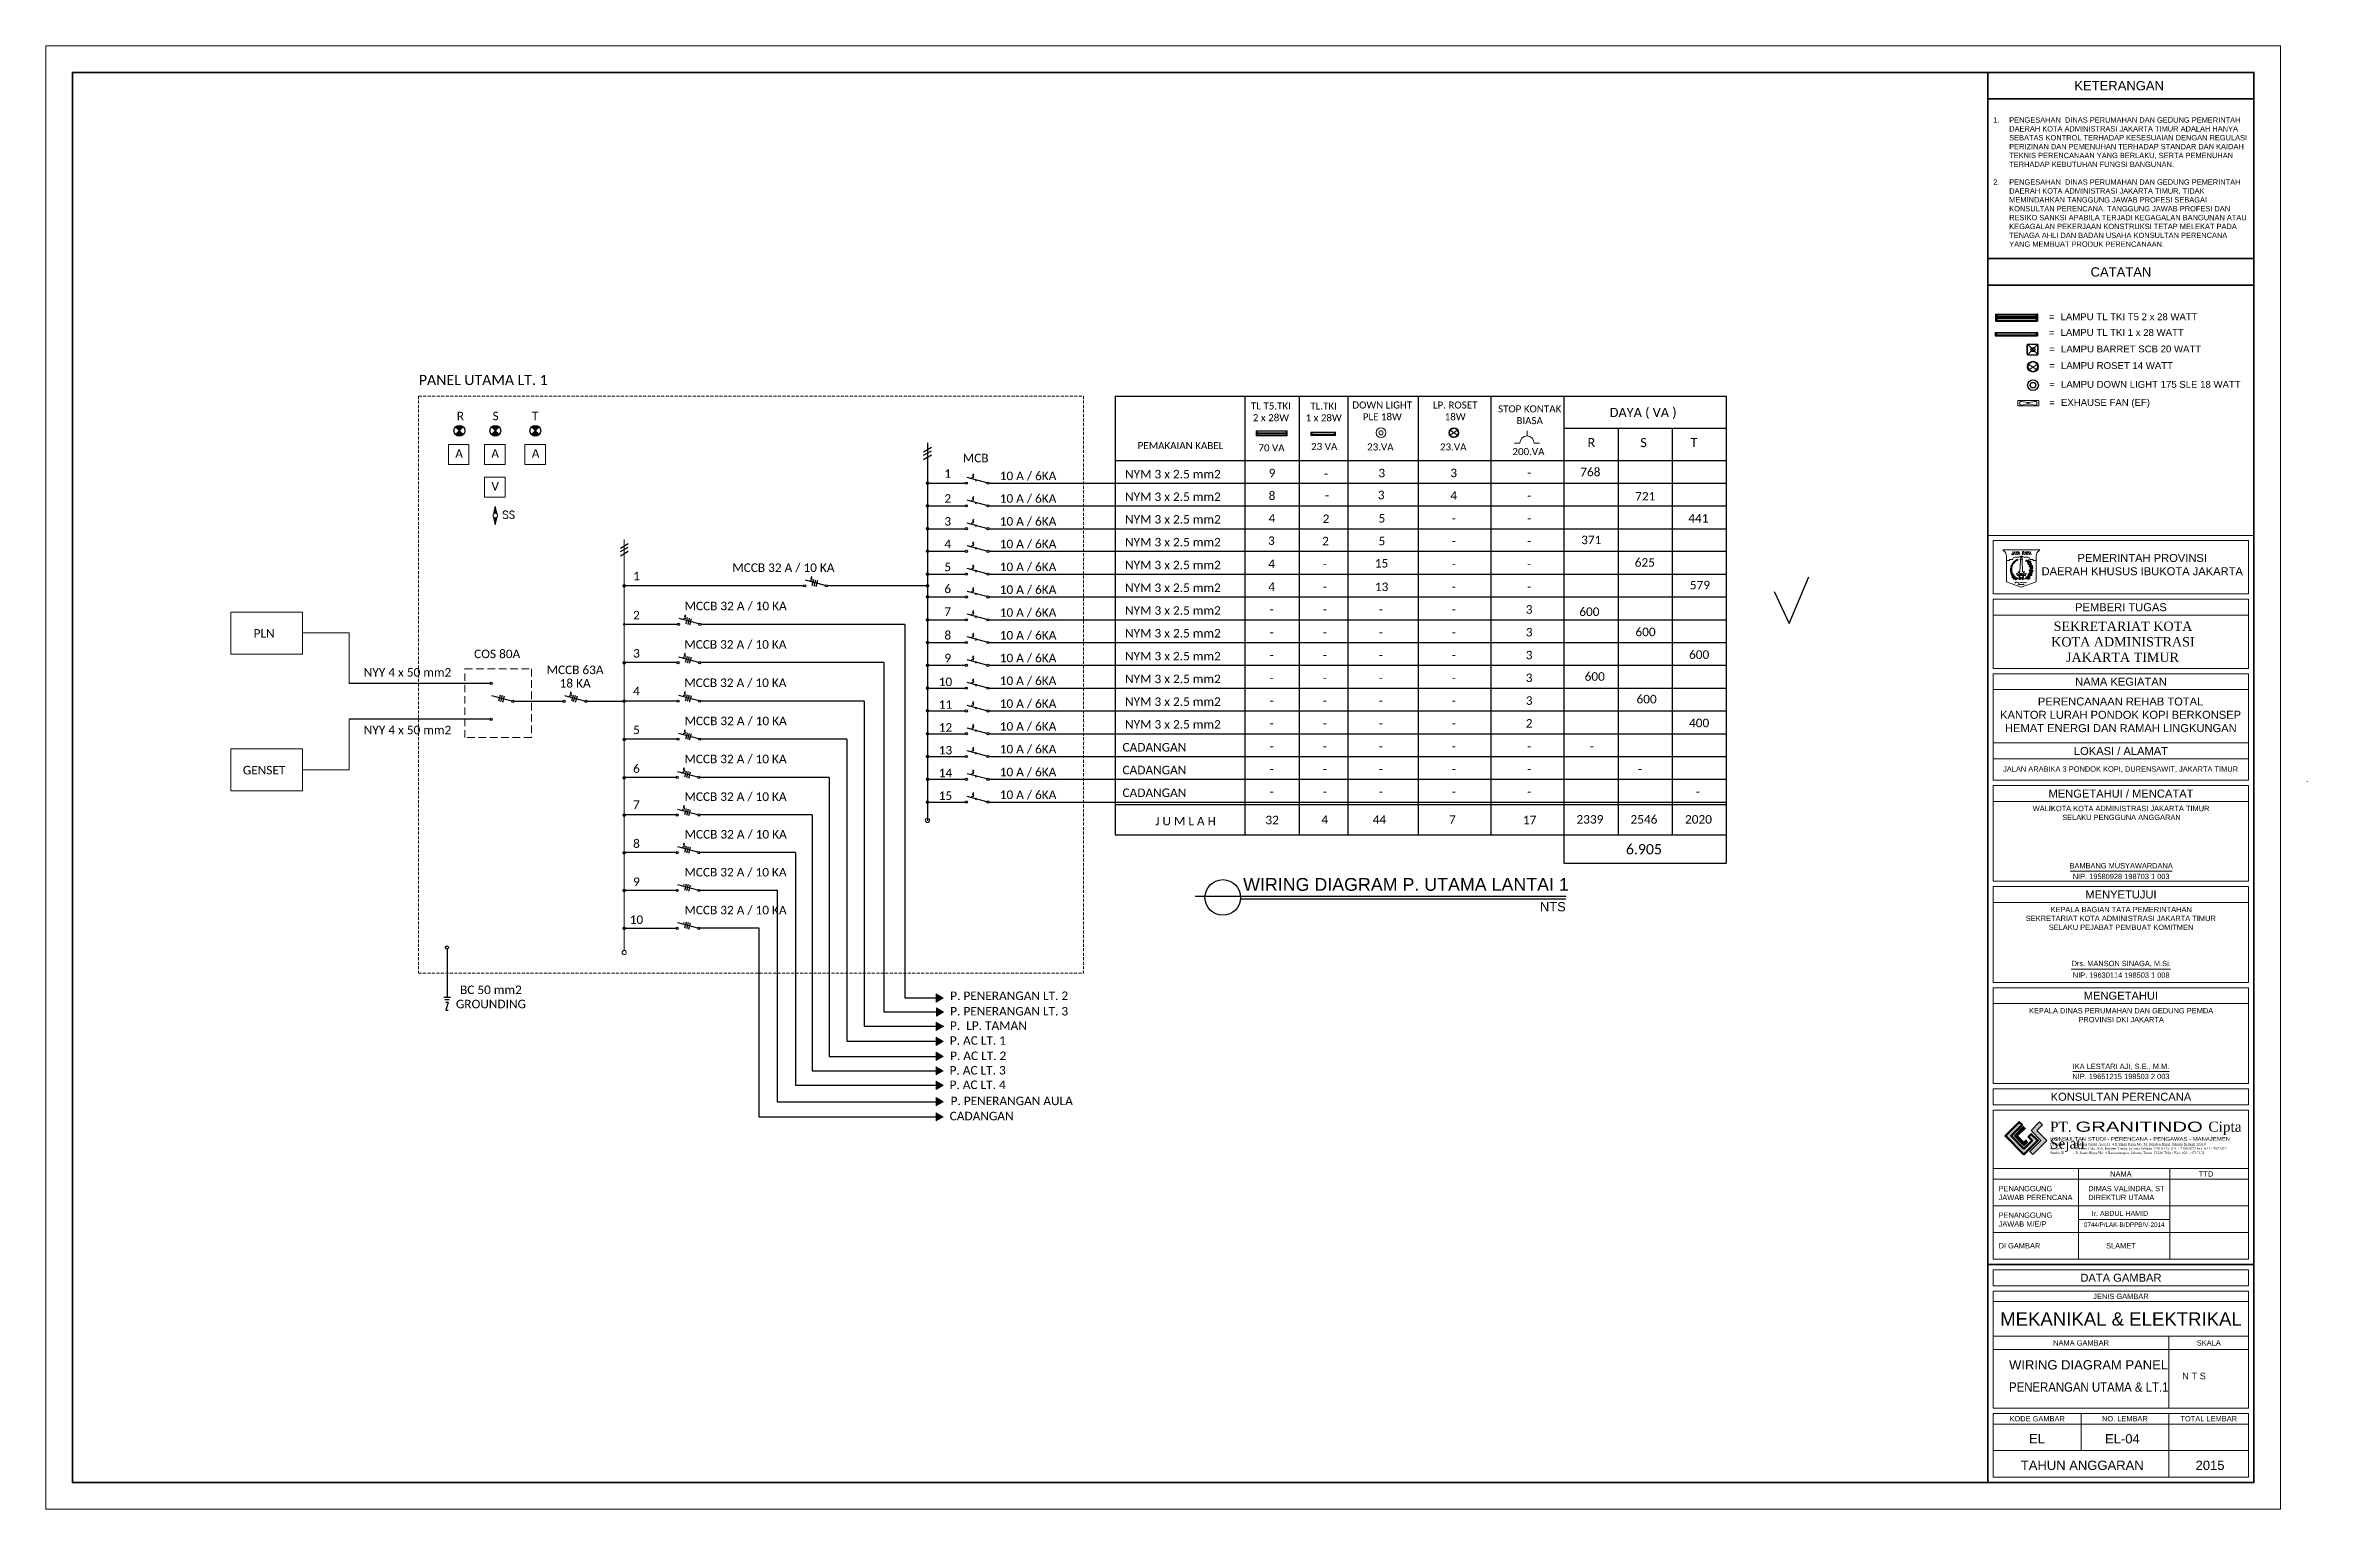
# Model space of a CAD drawing. Header units: millimetres. Extents: x -17012 to 53751, y -5570 to 5430.
# Drawn here: x -17012 to 191, y -5570 to 5430 of the extents above; entities that cross this region are included whole.
import ezdxf
from ezdxf.enums import TextEntityAlignment as Align

# ---------------------------------------------------------------- set-up
doc = ezdxf.new("R2010")
doc.units = ezdxf.units.MM
doc.linetypes.add('DASHED2', pattern=[0.375, 0.25, -0.125])
for name, color, linetype, lineweight in [('1', 1, 'Continuous', 50), ('ars', 11, 'Continuous', 5), ('dinding', 5, 'Continuous', 15), ('GRS KOP', 1, 'Continuous', 35), ('HACH', 252, 'Continuous', 0), ('kop', 7, 'Continuous', 20), ('lan', 7, 'Continuous', 15), ('logo', 7, 'Continuous', 50), ('Notasi', 2, 'Continuous', 20)]:
    doc.layers.add(name, color=color, linetype=linetype, lineweight=lineweight)
for name, color, linetype in [('A6', 8, 'Continuous'), ('D1', 1, 'Continuous'), ('D2', 1, 'Continuous'), ('HCH', 8, 'Continuous'), ('HT', 8, 'Continuous'), ('ikatan angin', 3, 'Continuous'), ('potongan', 210, 'Continuous'), ('wrn tpk2', 1, 'Continuous')]:
    doc.layers.add(name, color=color, linetype=linetype)
doc.styles.add('BARU', font='complex.shx')
doc.styles.add('simplek', font='simplex.shx')
doc.styles.add('ST DIMENSI', font='calibri.ttf')
doc.styles.get("Standard").update_dxf_attribs({"font": 'arial.ttf'})
doc.styles.add('style2', font='verdana.ttf')

msp = doc.modelspace()

# ---------------------------------------------------------------- texts
at = {"color": 0, "style": 'style2'}
for s, insert, char_height, width, attachment_point in [('{\\fArial|b0|i0|c0|p34;WIRING DIAGRAM P. UTAMA LANTAI 1}', (-8011, -826), 95.89, 2938.19, 1), ('{\\fArial|b0|i0|c0|p34;NTS}', (-5586, -1007), 69.24, 767.88, 3)]:
    msp.add_mtext(s, dxfattribs=dict(at, insert=insert, char_height=char_height, width=width, attachment_point=attachment_point))
at = {"layer": 'HCH', "color": 3}
for s, height, p in [('=', 51.6, (-1954, 3367)), ('=', 51.6, (-1954, 3249)), ('LAMPU TL TKI T5 2 x 28 WATT', 51.65, (-1866, 3367)), ('LAMPU TL TKI 1 x 28 WATT', 51.65, (-1866, 3249)), ('=', 51.6, (-1951, 3125)), ('LAMPU BARRET SCB 20 WATT', 51.65, (-1863, 3125)), ('=', 51.6, (-1951, 3000)), ('LAMPU ROSET 14 WATT', 51.65, (-1863, 3000)), ('=', 51.6, (-1951, 2859)), ('=', 51.6, (-1951, 2723)), ('LAMPU DOWN LIGHT 175 SLE 18 WATT', 51.65, (-1863, 2859)), ('EXHAUSE FAN (EF)', 51.65, (-1863, 2723))]:
    msp.add_text(s, height=height, dxfattribs=at).set_placement(p)
at = {"layer": 'Notasi', "color": 1, "attachment_point": 2, "style": 'ST DIMENSI'}
for s, insert, char_height, width in [('PANEL UTAMA LT. 1', (-13724, 2956), 76.31, 2724.46), ('6.905', (-4998, -571), 76.3, 1934.32), ('P. PENERANGAN LT. 2', (-9770, -1679), 64.1, 1015.42), ('P. PENERANGAN LT. 3', (-9770, -1795), 64.1, 1015.42), ('P. AC LT. 1', (-10005, -2015), 64.1, 1015.42), ('P.  LP. TAMAN', (-9926, -1903), 64.1, 1015.42), ('P. AC LT. 2', (-10003, -2130), 64.1, 1015.42), ('P. AC LT. 3', (-10007, -2239), 64.1, 1015.42), ('P. AC LT. 4', (-10007, -2348), 64.1, 1015.42), ('P. PENERANGAN AULA', (-9751, -2469), 64.1, 1015.42), ('CADANGAN', (-9977, -2583), 64.1, 1015.42)]:
    msp.add_mtext(s, dxfattribs=dict(at, insert=insert, char_height=char_height, width=width))
at = {"layer": 'Notasi', "attachment_point": 2, "style": 'ST DIMENSI'}
for s, insert, char_height, width in [('DOWN LIGHT PLE 18W', (-6965, 2756), 52.99, 550.17), ('LP. ROSET\\P18W', (-6417, 2756), 53, 550.17), ('R', (-13895, 2679), 64.1, 1015.42), ('S', (-13631, 2679), 64.1, 1015.42), ('T', (-13333, 2679), 64.1, 1015.42), ('TL T5.TKI\\P2 x 28W', (-7802, 2749), 53, 330.44), ('TL.TKI\\P1 x 28W', (-7406, 2748), 53, 340.29), ('STOP KONTAK \\PBIASA', (-5857, 2727), 52.99, 1061.68), ('DAYA ( VA ) ', (-5004, 2708), 68.89, 571.52), ('PEMAKAIAN KABEL', (-8482, 2451), 52.99, 648.4), ('70 VA', (-7798, 2434), 53, 258.86), (' 23 VA', (-7411, 2444), 53, 280.27), (' 23.VA', (-6989, 2441), 53, 219.23), (' 23.VA', (-6441, 2441), 53, 219.23), ('R', (-5393, 2482), 68.9, 285), ('S', (-5001, 2482), 68.9, 285), ('T', (-4622, 2482), 68.9, 285), ('A', (-13905, 2397), 64.1, 1015.42), ('A', (-13634, 2397), 64.1, 1015.42), ('A', (-13330, 2397), 64.1, 1015.42), ('1', (-10232, 2247), 64.1, 1015.42), ('MCB', (-10022, 2363), 64.1, 1015.42), ('NYM 3 x 2.5 mm2', (-8539, 2242), 64.1, 1015.42), ('9', (-7794, 2250), 64.1, 1015.42), ('3', (-6969, 2250), 64.1, 1015.42), ('3', (-6428, 2251), 64.1, 1015.42), ('200.VA', (-5866, 2406), 53, 219.23), ('768', (-5401, 2258), 64.1, 1015.42), ('V', (-13634, 2151), 64.1, 1015.42), ('10 A / 6KA', (-9628, 2229), 64.1, 1109.16), ('NYM 3 x 2.5 mm2', (-8539, 2072), 64.1, 1015.42), ('8', (-7794, 2080), 64.1, 1015.42), ('-', (-7388, 2245), 64.1, 1015.42), ('3', (-6973, 2085), 64.1, 1015.42), ('4', (-6428, 2081), 64.1, 1015.42), ('-', (-5861, 2253), 64.1, 1015.42), ('721', (-4988, 2076), 64.1, 1015.42), ('2', (-10232, 2059), 64.1, 1015.42), ('10 A / 6KA', (-9628, 2059), 64.1, 1109.16), ('10 A / 6KA', (-9628, 1887), 64.1, 1109.16), ('NYM 3 x 2.5 mm2', (-8539, 1902), 64.1, 1015.42), ('4', (-7795, 1910), 64.1, 1015.42), ('2', (-7388, 1907), 64.1, 1015.42), ('-', (-7381, 2083), 64.1, 1015.42), ('5', (-6968, 1910), 64.1, 1015.42), ('-', (-5861, 2081), 64.1, 1015.42), ('441', (-4589, 1910), 64.1, 1015.42), ('3', (-10232, 1887), 64.1, 1015.42), ('10 A / 6KA', (-9628, 1717), 64.1, 1109.16), ('NYM 3 x 2.5 mm2', (-8539, 1731), 64.1, 1015.42), ('3', (-7799, 1742), 64.1, 1015.42), ('2', (-7392, 1739), 64.1, 1015.42), ('5', (-6968, 1739), 64.1, 1015.42), ('-', (-6428, 1910), 64.1, 1015.42), ('-', (-5861, 1910), 64.1, 1015.42), ('371', (-5394, 1748), 64.1, 1015.42), ('4', (-10232, 1717), 64.1, 1015.42), ('10 A / 6KA', (-9628, 1545), 64.1, 1109.16), ('NYM 3 x 2.5 mm2', (-8539, 1559), 64.1, 1015.42), ('4', (-7797, 1568), 64.1, 1015.42), ('15', (-6971, 1572), 64.1, 1015.42), ('-', (-6428, 1739), 64.1, 1015.42), ('-', (-5861, 1739), 64.1, 1015.42), ('625', (-4991, 1578), 64.1, 1015.42), ('1', (-12572, 1476), 64.1, 1015.42), ('MCCB 32 A / 10 KA', (-11467, 1539), 64.1, 1501.25), ('5', (-10232, 1545), 64.1, 1015.42), ('6', (-10232, 1380), 64.1, 1015.42), ('10 A / 6KA', (-9628, 1374), 64.1, 1109.16), ('NYM 3 x 2.5 mm2', (-8539, 1388), 64.1, 1015.42), ('4', (-7797, 1396), 64.1, 1015.42), ('-', (-7397, 1568), 64.1, 1015.42), ('13', (-6970, 1395), 64.1, 1015.42), ('-', (-6428, 1568), 64.1, 1015.42), ('-', (-5861, 1568), 64.1, 1015.42), ('579', (-4577, 1408), 64.1, 1015.42), ('MCCB 32 A / 10 KA', (-11826, 1251), 64.1, 1501.25), ('7', (-10232, 1209), 64.1, 1015.42), ('10 A / 6KA', (-9628, 1202), 64.1, 1109.16), ('NYM 3 x 2.5 mm2', (-8539, 1217), 64.1, 1015.42), ('-', (-7397, 1396), 64.1, 1015.42), ('-', (-6428, 1396), 64.1, 1015.42), ('3', (-5861, 1225), 64.1, 1015.42), ('-', (-5861, 1396), 64.1, 1015.42), ('600', (-5408, 1208), 64.1, 1015.42), ('PLN', (-15371, 1045), 64.1, 1585.39), ('2', (-12572, 1182), 64.1, 1015.42), ('8', (-10232, 1031), 64.1, 1015.42), ('10 A / 6KA', (-9628, 1031), 64.1, 1109.16), ('NYM 3 x 2.5 mm2', (-8539, 1046), 64.1, 1015.42), ('-', (-7797, 1225), 64.1, 1015.42), ('-', (-7397, 1225), 64.1, 1015.42), ('-', (-6976, 1225), 64.1, 1015.42), ('-', (-6428, 1225), 64.1, 1015.42), ('3', (-5861, 1054), 64.1, 1015.42), ('600', (-4986, 1056), 64.1, 1015.42), ('COS 80A', (-13619, 891), 64.1, 1585.39), ('3', (-12572, 895), 64.1, 1015.42), ('MCCB 32 A / 10 KA', (-11828, 962), 64.1, 1501.25), ('9', (-10232, 860), 64.1, 1015.42), ('10 A / 6KA', (-9628, 860), 64.1, 1109.16), ('NYM 3 x 2.5 mm2', (-8539, 874), 64.1, 1015.42), ('-', (-7797, 1054), 64.1, 1015.42), ('-', (-7397, 1054), 64.1, 1015.42), ('-', (-6976, 1054), 64.1, 1015.42), ('-', (-6428, 1054), 64.1, 1015.42), ('3', (-5861, 882), 64.1, 1015.42), ('600', (-4583, 886), 64.1, 1015.42), ('NYY 4 x 50 mm2', (-14293, 752), 64.1, 1803.28), ('MCCB 63A', (-13033, 771), 64.1, 1015.42), ('10 A / 6KA', (-9628, 689), 64.1, 1109.16), ('NYM 3 x 2.5 mm2', (-8539, 703), 64.1, 1015.42), ('-', (-7797, 882), 64.1, 1015.42), ('-', (-7397, 882), 64.1, 1015.42), ('-', (-6976, 882), 64.1, 1015.42), ('-', (-6428, 882), 64.1, 1015.42), ('3', (-5861, 711), 64.1, 1015.42), ('600', (-5368, 721), 64.1, 1015.42), ('18 KA', (-13033, 670), 64.1, 1015.42), ('4', (-12572, 612), 64.1, 1015.42), ('MCCB 32 A / 10 KA', (-11828, 674), 64.1, 1501.25), ('10', (-10249, 681), 64.1, 1015.42), ('10 A / 6KA', (-9628, 517), 64.1, 1109.16), ('NYM 3 x 2.5 mm2', (-8539, 532), 64.1, 1015.42), ('-', (-7797, 711), 64.1, 1015.42), ('-', (-7397, 711), 64.1, 1015.42), ('-', (-6976, 711), 64.1, 1015.42), ('-', (-6428, 711), 64.1, 1015.42), ('3', (-5861, 540), 64.1, 1015.42), ('600', (-4978, 551), 64.1, 1015.42), ('MCCB 32 A / 10 KA', (-11826, 387), 64.1, 1501.25), ('11', (-10249, 510), 64.1, 1015.42), ('10 A / 6KA', (-9628, 346), 64.1, 1109.16), ('NYM 3 x 2.5 mm2', (-8539, 361), 64.1, 1015.42), ('-', (-7797, 540), 64.1, 1015.42), ('-', (-7397, 540), 64.1, 1015.42), ('-', (-6976, 540), 64.1, 1015.42), ('-', (-6428, 540), 64.1, 1015.42), ('2', (-5861, 369), 64.1, 1015.42), ('400', (-4583, 372), 64.1, 1015.42), ('NYY 4 x 50 mm2', (-14293, 319), 64.1, 1803.28), ('5', (-12572, 320), 64.1, 1015.42), ('12', (-10249, 338), 64.1, 1015.42), ('10 A / 6KA', (-9628, 175), 64.1, 1109.16), ('CADANGAN', (-8678, 189), 64.1, 1015.42), ('-', (-7797, 369), 64.1, 1015.42), ('-', (-7397, 369), 64.1, 1015.42), ('-', (-6976, 369), 64.1, 1015.42), ('-', (-6428, 369), 64.1, 1015.42), ('GENSET', (-15371, 17), 64.1, 1585.39), ('6', (-12572, 29), 64.1, 1015.42), ('MCCB 32 A / 10 KA', (-11827, 101), 64.1, 1501.25), ('13', (-10249, 167), 64.1, 1015.42), ('10 A / 6KA', (-9628, 3), 64.1, 1109.16), ('CADANGAN', (-8678, 18), 64.1, 1015.42), ('-', (-7797, 197), 64.1, 1015.42), ('-', (-7397, 197), 64.1, 1015.42), ('-', (-6976, 197), 64.1, 1015.42), ('-', (-6428, 197), 64.1, 1015.42), ('-', (-5861, 197), 64.1, 1015.42), ('-', (-5390, 197), 64.1, 1015.42), ('14', (-10249, -4), 64.1, 1015.42), ('10 A / 6KA', (-9628, -168), 64.1, 1109.16), ('CADANGAN', (-8678, -153), 64.1, 1015.42), ('-', (-7797, 26), 64.1, 1015.42), ('-', (-7397, 26), 64.1, 1015.42), ('-', (-6976, 26), 64.1, 1015.42), ('-', (-6428, 26), 64.1, 1015.42), ('-', (-5861, 26), 64.1, 1015.42), ('-', (-5028, 26), 64.1, 1015.42), ('7', (-12572, -242), 64.1, 1015.42), ('MCCB 32 A / 10 KA', (-11827, -182), 64.1, 1501.25), ('15', (-10249, -175), 64.1, 1015.42), ('-', (-7797, -145), 64.1, 1015.42), ('-', (-7397, -145), 64.1, 1015.42), ('-', (-6976, -145), 64.1, 1015.42), ('-', (-6428, -145), 64.1, 1015.42), ('-', (-5861, -145), 64.1, 1015.42), ('-', (-4592, -145), 64.1, 1015.42), ('MCCB 32 A / 10 KA', (-11826, -465), 64.1, 1501.25), ('J U M L A H ', (-8444, -366), 64.1, 1015.42), ('32', (-7793, -358), 64.1, 1015.42), ('4', (-7397, -354), 64.1, 1015.42), ('44', (-6986, -354), 64.1, 1015.42), ('7', (-6438, -354), 64.1, 1015.42), ('17', (-5857, -357), 64.1, 1015.42), ('2339', (-5404, -353), 64.1, 1015.42), ('2546', (-4998, -353), 64.1, 1015.42), ('2020', (-4588, -353), 64.1, 1015.42), ('8', (-12572, -535), 64.1, 1015.42), ('9', (-12572, -822), 64.1, 1015.42), ('MCCB 32 A / 10 KA', (-11827, -750), 64.1, 1501.25), ('MCCB 32 A / 10 KA', (-11827, -1035), 64.1, 1501.25), ('10', (-12572, -1107), 64.1, 1015.42), ('BC 50 mm2 \\PGROUNDING', (-13666, -1634), 64.1, 1015.42)]:
    msp.add_mtext(s, dxfattribs=dict(at, insert=insert, char_height=char_height, width=width))
at = {"layer": 'wrn tpk2', "color": 0, "insert": (-13532, 1933), "char_height": 57.1, "width": 383.41, "attachment_point": 2, "rotation": 359.9367, "style": 'simplek'}
msp.add_mtext('SS', dxfattribs=at)

# ---------------------------------------------------------------- blocks, each defined once
blk = doc.blocks.new('tlhh')
at = {"layer": 'HCH', "color": 2}
for p, q in [((910691, 351563), (910695, 351563)), ((910691, 351563), (910691, 351534)), ((910691, 351534), (910695, 351534)), ((910691, 351534), (910691, 351505)), ((910695, 351534), (910691, 351534)), ((910695, 351505), (910691, 351505)), ((910695, 351563), (911036, 351563)), ((910695, 351563), (910695, 351534)), ((910699, 351553), (910695, 351553)), ((910699, 351552), (910695, 351552)), ((910699, 351546), (910695, 351546)), ((910699, 351545), (910695, 351545)), ((910695, 351534), (911036, 351534)), ((910695, 351534), (910695, 351505)), ((910695, 351534), (911036, 351534)), ((910699, 351524), (910695, 351524)), ((910699, 351523), (910695, 351523)), ((910699, 351517), (910695, 351517)), ((910699, 351516), (910695, 351516)), ((910695, 351505), (911036, 351505)), ((910699, 351554), (910699, 351543)), ((910699, 351526), (910699, 351515)), ((911029, 351557), (910702, 351557)), ((910702, 351557), (910702, 351541)), ((911029, 351541), (910702, 351541)), ((911029, 351528), (910702, 351528)), ((910702, 351528), (910702, 351512)), ((911029, 351512), (910702, 351512)), ((911029, 351557), (911029, 351541)), ((911029, 351528), (911029, 351512)), ((911032, 351554), (911032, 351543)), ((911032, 351553), (911036, 351553)), ((911032, 351552), (911036, 351552)), ((911032, 351546), (911036, 351546)), ((911032, 351545), (911036, 351545)), ((911032, 351526), (911032, 351515)), ((911032, 351524), (911036, 351524)), ((911032, 351523), (911036, 351523)), ((911032, 351517), (911036, 351517)), ((911032, 351516), (911036, 351516)), ((911036, 351563), (911036, 351534)), ((911040, 351563), (911036, 351563)), ((911036, 351534), (911036, 351505)), ((911040, 351534), (911036, 351534)), ((911036, 351534), (911040, 351534)), ((911036, 351505), (911040, 351505)), ((911040, 351563), (911040, 351534)), ((911040, 351534), (911040, 351505))]:
    blk.add_line(p, q, dxfattribs=at)
for centre, start, end in [((910702, 351554), 90, 180), ((910702, 351543), 180, 270), ((910702, 351526), 90, 180), ((910702, 351515), 180, 270), ((911029, 351554), 0, 90), ((911029, 351543), 270, 0), ((911029, 351526), 0, 90), ((911029, 351515), 270, 0)]:
    blk.add_arc(centre, 2.36, start, end, dxfattribs=at)
blk = doc.blocks.new('mmj4')
at = {"layer": 'HCH', "color": 3}
for p, q in [((911156, 351563), (911160, 351563)), ((911156, 351563), (911156, 351534)), ((911156, 351534), (911160, 351534)), ((911160, 351534), (911156, 351534)), ((911160, 351563), (911500, 351563)), ((911160, 351563), (911160, 351534)), ((911164, 351553), (911160, 351553)), ((911164, 351552), (911160, 351552)), ((911164, 351546), (911160, 351546)), ((911164, 351545), (911160, 351545)), ((911160, 351534), (911500, 351534)), ((911160, 351534), (911500, 351534)), ((911164, 351554), (911164, 351543)), ((911494, 351557), (911166, 351557)), ((911166, 351557), (911166, 351541)), ((911494, 351541), (911166, 351541)), ((911493, 351557), (911493, 351541)), ((911496, 351554), (911496, 351543)), ((911496, 351553), (911500, 351553)), ((911496, 351552), (911500, 351552)), ((911496, 351546), (911500, 351546)), ((911496, 351545), (911500, 351545)), ((911500, 351563), (911500, 351534)), ((911504, 351563), (911500, 351563)), ((911504, 351534), (911500, 351534)), ((911500, 351534), (911504, 351534)), ((911504, 351563), (911504, 351534))]:
    blk.add_line(p, q, dxfattribs=at)
for centre, start, end in [((911166, 351554), 90, 180), ((911166, 351543), 180, 270), ((911494, 351554), 0, 90), ((911494, 351543), 270, 0)]:
    blk.add_arc(centre, 2.36, start, end, dxfattribs=at)
blk = doc.blocks.new('EDE 1E')
at = {"layer": 'HACH'}
for p, q in [((2603736, 335663), (2602871, 334799)), ((2602893, 335642), (2603714, 334820))]:
    blk.add_line(p, q, dxfattribs=at)
at = {"layer": 'HCH'}
for p, q in [((2602858, 334903), (2602858, 335558)), ((2602871, 335663), (2603736, 335663)), ((2602871, 334799), (2602871, 335663)), ((2602871, 334799), (2603736, 334799)), ((2602976, 335676), (2603631, 335676)), ((2602976, 334786), (2603631, 334786)), ((2603736, 334799), (2603736, 335663)), ((2603749, 334903), (2603749, 335558))]:
    blk.add_line(p, q, dxfattribs=at)
blk.add_circle((2603320, 335223), 169, dxfattribs=at)
for centre, start, end in [((2602976, 335558), 90, 180), ((2602976, 334903), 180, 270), ((2603631, 335558), 0, 90), ((2603631, 334903), 270, 0)]:
    blk.add_arc(centre, 118, start, end, dxfattribs=at)
blk = doc.blocks.new('E1C1')
at = {"layer": 'HACH'}
for p, q in [((2608244, 335411), (2609001, 334945)), ((2609036, 335411), (2608279, 334945))]:
    blk.add_line(p, q, dxfattribs=at)
blk.add_circle((2608640, 335206), 387, dxfattribs=at)
at = {"layer": 'HCH'}
blk.add_circle((2608640, 335206), 445, dxfattribs=at)
blk = doc.blocks.new('thr3')
at = {"layer": 'HCH'}
for radius in [44.5, 23.2]:
    blk.add_circle((912893, 351514), radius, dxfattribs=at)
blk = doc.blocks.new('TBN5R')
at = {"layer": 'dinding', "color": 1, "ltscale": 150}
for p, q in [((913909, 349718), (913904, 349746)), ((913909, 349713), (913904, 349686)), ((913916, 349718), (913920, 349746)), ((913916, 349713), (913920, 349686))]:
    blk.add_line(p, q, dxfattribs=at)
blk.add_lwpolyline([(913901, 349762), (913925, 349762), (913925, 349669), (913901, 349669)], close=True, dxfattribs=at)
blk.add_circle((913912, 349716), 4.41, dxfattribs=at)
for centre, start, end in [((913912, 349747), 349.1597, 190.8403), ((913912, 349684), 169.1597, 10.8403)]:
    blk.add_arc(centre, 8.12, start, end, dxfattribs=at)
blk = doc.blocks.new('logo granitindo baru')
at = {"layer": 'logo'}
for points in [[(1.03, 1.463), (0.916, 1.574), (0.366, 1.024), (1.1, 0.289), (1.652, 0.843), (1.392, 1.098), (1.281, 0.987), (1.423, 0.84), (1.102, 0.519), (0.594, 1.025)], [(1.721, 1.576), (1.381, 1.236), (1.771, 0.842), (1.341, 0.407), (1.454, 0.294), (2.001, 0.844), (1.609, 1.237), (1.835, 1.464)]]:
    blk.add_hatch(color=8, dxfattribs=at).paths.add_polyline_path(points)
at = {"layer": 'Defpoints'}
blk.add_point((9.7, 0), dxfattribs=at)
at = {"layer": 'logo'}
blk.add_lwpolyline([(1.03, 1.463), (0.916, 1.574), (0.366, 1.024), (1.1, 0.289), (1.652, 0.843), (1.392, 1.098), (1.281, 0.987), (1.423, 0.84), (1.102, 0.519), (0.594, 1.025), (1.03, 1.463), (0.916, 1.574)], dxfattribs=at)
at = {"layer": 'logo', "lineweight": 13}
for points in [[(1.089, 1.403), (0.713, 1.026), (1.101, 0.638), (1.258, 0.794)], [(1.112, 1.38), (0.759, 1.026), (1.101, 0.683), (1.235, 0.817)], [(1.134, 1.357), (0.803, 1.026), (1.101, 0.728), (1.213, 0.839)], [(1.157, 1.334), (0.85, 1.026), (1.101, 0.775), (1.189, 0.863)]]:
    blk.add_lwpolyline(points, dxfattribs=at)
at = {"layer": 'logo', "lineweight": 0}
blk.add_lwpolyline([(1.721, 1.576), (1.381, 1.236), (1.771, 0.842), (1.341, 0.407), (1.454, 0.294), (2.001, 0.844), (1.609, 1.237), (1.835, 1.464), (1.721, 1.576)], dxfattribs=at)
at = {"layer": 'logo', "insert": (2.134, 0.975), "char_height": 0.1, "attachment_point": 1}
blk.add_mtext_dynamic_manual_height_columns('{\\f@Arial Unicode MS|b0|i0|c0|p34;\\H1.4x;\\W1.2;KONSULTAN STUDI - PERENCANA - PENGAWAS - MANAJEMEN\\fTimes New Roman|b0|i0|c0|p18;\\P\\pt0.9;\\H0.71429x;\\W1;Domisili ^I: Gedung Graha Arsa Lt. 4 Jl.Siaga Raya No. 31, Pejaten Barat, Jakarta Selatan 12510\\PStudio I ^I: Jl. Batu I No. 36A, Pejaten Timur, Jakarta Selatan 12510 Tlp. 021 - 71082879 Fax. 021 - 7972072\\PStudio II          : Jl. Sawo Raya No. 4 Rawamangun, Jakarta Timur 13220 Telp / Fax. 021 - 4717152}', width=9.56937, gutter_width=0, heights=[1.67], dxfattribs=at)
at = {"layer": 'logo', "insert": (2.134, 1.589), "char_height": 0.4, "width": 7.66452, "attachment_point": 1}
blk.add_mtext('{\\fTimes New Roman|b0|i0|c0|p18;PT. \\fCityBlueprint|b0|i0|c2|p2;\\W1.5;GRANITINDO \\fTimes New Roman|b0|i0|c0|p18;\\W1;Cipta Sejati}', dxfattribs=at)
blk = doc.blocks.new('kop')
at = {"layer": 'ars'}
for p, q in [((74.521, 35.599), (74.496, 35.614)), ((74.534, 35.595), (74.538, 35.581)), ((74.578, 35.526), (74.553, 35.541)), ((74.578, 35.526), (74.581, 35.555)), ((74.6, 35.468), (74.612, 35.457)), ((74.614, 35.467), (74.614, 35.452)), ((74.634, 35.366), (74.615, 35.388)), ((74.631, 35.289), (74.635, 35.273)), ((74.634, 35.366), (74.643, 35.394)), ((74.642, 35.304), (74.637, 35.29)), ((74.472, 34.989), (74.502, 34.992)), ((74.537, 35.048), (74.537, 35.078)), ((74.552, 35.066), (74.578, 35.081)), ((74.621, 35.202), (74.607, 35.228)), ((74.621, 35.202), (74.64, 35.225))]:
    blk.add_line(p, q, dxfattribs=at)
for centre, radius, start, end in [((73.816, 35.253), 0.061, 2.2926, 66.75394), ((73.901, 35.312), 0.061, 182.2926, 246.75394), ((73.906, 35.362), 0.061, 172.39949, 236.86083), ((73.812, 35.319), 0.061, 352.39949, 56.86083), ((73.916, 35.414), 0.061, 164.61904, 229.08037), ((73.817, 35.384), 0.061, 344.61904, 49.08037), ((73.933, 35.316), 0.061, 120.67989, 185.14122), ((74.278, 35.315), 0.405, 114.0856, 237.63251), ((73.842, 35.364), 0.061, 300.67989, 5.14122), ((73.923, 35.456), 0.0488, 158.86486, 223.3262), ((73.936, 35.271), 0.061, 130.573, 195.03434), ((73.852, 35.424), 0.061, 292.89943, 357.36077), ((73.937, 35.365), 0.061, 112.89943, 177.36077), ((73.842, 35.44), 0.0488, 338.86486, 43.3262), ((73.837, 35.302), 0.061, 310.573, 15.03434), ((73.943, 35.23), 0.061, 140.94317, 205.40451), ((73.873, 35.469), 0.0488, 287.14526, 351.60659), ((73.935, 35.415), 0.0488, 107.14526, 171.60659), ((73.841, 35.243), 0.061, 320.94317, 25.40451), ((73.942, 35.493), 0.0488, 150.29963, 214.76097), ((73.859, 35.489), 0.0488, 330.29963, 34.76097), ((73.948, 35.451), 0.0488, 98.58003, 163.04136), ((73.894, 35.513), 0.0488, 278.58003, 343.04136), ((73.961, 35.528), 0.0488, 145.79893, 210.26027), ((73.879, 35.531), 0.0488, 325.79893, 30.26027), ((73.916, 35.552), 0.0488, 274.07933, 338.54067), ((73.965, 35.485), 0.0488, 94.07933, 158.54067), ((73.985, 35.56), 0.0488, 139.36791, 203.82924), ((73.904, 35.572), 0.0488, 319.36791, 23.82924), ((73.984, 35.517), 0.0488, 87.6483, 152.10964), ((73.943, 35.589), 0.0488, 267.6483, 332.10964), ((74.012, 35.589), 0.0488, 133.84164, 198.30297), ((73.932, 35.609), 0.0488, 313.84164, 18.30297), ((74.007, 35.547), 0.0488, 82.12203, 146.58337), ((73.973, 35.622), 0.0488, 262.12203, 326.58337), ((74.036, 35.612), 0.0439, 126.62395, 191.08528), ((73.967, 35.639), 0.0439, 306.62395, 11.08528), ((74.026, 35.575), 0.0439, 74.90434, 139.36568), ((74.005, 35.646), 0.0439, 254.90434, 319.36568), ((74, 35.656), 0.0352, 303.96096, 8.42229), ((74.054, 35.632), 0.0352, 123.96096, 188.42229), ((74.045, 35.603), 0.0352, 72.24135, 136.70269), ((74.03, 35.66), 0.0352, 252.24135, 316.70269), ((74.027, 35.676), 0.0352, 297.74061, 2.20194), ((74.078, 35.647), 0.0352, 117.74061, 182.20194), ((74.066, 35.619), 0.0352, 66.021, 130.48234), ((74.057, 35.677), 0.0352, 246.021, 310.48234), ((74.097, 35.661), 0.0281, 113.40069, 177.86202), ((74.058, 35.688), 0.0281, 293.40069, 357.86202), ((74.086, 35.64), 0.0281, 61.68108, 126.14242), ((74.082, 35.687), 0.0281, 241.68108, 306.14242), ((74.082, 35.701), 0.0281, 293.40069, 357.86202), ((74.121, 35.674), 0.0281, 113.40069, 177.86202), ((74.11, 35.653), 0.0281, 61.68108, 126.14242), ((74.106, 35.7), 0.0281, 241.68108, 306.14242), ((74.117, 35.713), 0.0281, 260.93685, 325.39819), ((74.136, 35.669), 0.0281, 80.93685, 145.39819), ((74.232, 35.315), 0.405, 302.36749, 44.48513), ((74.485, 35.674), 0.0613, 235.51536, 280.6207), ((74.445, 35.613), 0.0507, 1.42482, 71.62404), ((74.541, 35.601), 0.0613, 235.51536, 280.6207), ((74.589, 35.652), 0.0795, 151.18188, 225.99565), ((74.502, 35.54), 0.0507, 1.42482, 71.62404), ((74.526, 35.44), 0.0795, 20.9123, 95.72607), ((74.592, 35.547), 0.0795, 200.9123, 275.72607), ((74.464, 35.633), 0.0795, 331.18188, 45.99565), ((74.611, 35.596), 0.0507, 162.59462, 232.79384), ((74.623, 35.449), 0.0613, 217.22881, 262.33415), ((74.538, 35.6), 0.0613, 313.59796, 358.7033), ((74.663, 35.361), 0.0795, 171.16409, 245.97786), ((74.552, 35.301), 0.0795, 351.16409, 65.97786), ((74.566, 35.403), 0.0507, 343.13827, 53.33749), ((74.562, 35.252), 0.0507, 331.52956, 41.72878), ((74.684, 35.504), 0.0795, 133.19986, 208.01363), ((74.559, 35.525), 0.0795, 313.19986, 28.01363), ((74.682, 35.427), 0.0507, 150.06789, 220.26711), ((74.688, 35.241), 0.0507, 128.27812, 198.47734), ((74.721, 35.315), 0.0795, 113.30268, 188.11645), ((74.611, 35.377), 0.0795, 293.30268, 8.11645), ((74.611, 35.447), 0.0613, 301.07123, 346.17657), ((73.829, 35.191), 0.061, 12.66278, 77.12411), ((73.902, 35.264), 0.061, 192.66278, 257.12411), ((73.907, 35.225), 0.061, 200.21515, 264.67648), ((73.844, 35.143), 0.061, 20.21515, 84.67648), ((73.921, 35.183), 0.061, 206.16011, 270.62144), ((73.867, 35.095), 0.061, 26.16011, 90.62144), ((73.941, 35.145), 0.061, 208.50798, 272.96932), ((73.891, 35.055), 0.061, 28.50798, 92.96932), ((73.957, 35.19), 0.061, 140.94317, 205.40451), ((73.854, 35.203), 0.061, 320.94317, 25.40451), ((73.921, 35.015), 0.061, 40.03108, 104.49242), ((73.953, 35.113), 0.061, 220.03108, 284.49242), ((73.974, 35.153), 0.061, 146.90284, 211.36418), ((73.871, 35.155), 0.061, 326.90284, 31.36418), ((73.956, 34.978), 0.061, 49.20062, 113.66196), ((73.971, 35.08), 0.061, 229.20062, 293.66196), ((73.997, 35.115), 0.061, 146.69526, 211.1566), ((73.893, 35.117), 0.061, 326.69526, 31.1566), ((74.021, 35.084), 0.061, 144.86352, 209.32486), ((73.918, 35.089), 0.061, 324.86352, 29.32486), ((73.99, 34.949), 0.061, 44.42228, 108.88361), ((74.014, 35.049), 0.061, 224.42228, 288.88361), ((74.049, 35.054), 0.061, 144.49027, 208.9516), ((73.946, 35.059), 0.061, 324.49027, 28.9516), ((74.08, 35.031), 0.061, 156.18026, 220.64159), ((73.978, 35.016), 0.061, 336.18026, 40.64159), ((74.567, 35.052), 0.0795, 137.1076, 211.92137), ((74.441, 35.064), 0.0795, 317.1076, 31.92137), ((74.547, 34.969), 0.0507, 83.44322, 153.64244), ((74.537, 35.042), 0.0613, 234.44656, 279.55191), ((74.569, 34.993), 0.0612, 69.89618, 144.70994), ((74.541, 35.085), 0.0612, 249.89618, 324.70994), ((74.582, 35.119), 0.0613, 176.98724, 222.09259), ((74.509, 35.12), 0.0507, 302.89671, 13.09593), ((74.644, 35.186), 0.0795, 153.08913, 227.9029), ((74.627, 35.286), 0.0613, 205.62009, 250.72544), ((74.52, 35.163), 0.0795, 333.08913, 47.9029), ((74.629, 35.078), 0.0507, 106.58179, 176.78101), ((74.591, 35.141), 0.0613, 257.58513, 302.69047), ((74.602, 35.228), 0.0795, 271.02002, 345.83379), ((74.68, 35.129), 0.0795, 91.02002, 165.83379), ((74.63, 35.285), 0.0613, 279.28146, 324.3868)]:
    blk.add_arc(centre, radius, start, end, dxfattribs=at)
at = {"layer": 'ars', "color": 11}
for centre, radius, start, end in [((74.491, 34.995), 0.0613, 158.86957, 203.97492), ((74.422, 35.02), 0.0507, 284.77904, 354.97826), ((74.44, 34.986), 0.016, 270, 302.36749)]:
    blk.add_arc(centre, radius, start, end, dxfattribs=at)
at = {"layer": 'ars'}
for points, start_tangent, end_tangent in [([(74.461, 35.651), (74.466, 35.634), (74.45, 35.624), (74.429, 35.623), (74.426, 35.64), (74.439, 35.661), (74.444, 35.672), (74.461, 35.663), (74.461, 35.651)], (0.714442, -0.699695), (0.714442, -0.699695)), ([(74.518, 35.578), (74.523, 35.561), (74.507, 35.551), (74.486, 35.55), (74.483, 35.567), (74.496, 35.588), (74.501, 35.599), (74.518, 35.589), (74.518, 35.578)], (0.714442, -0.699695), (0.714442, -0.699695)), ([(74.594, 35.435), (74.593, 35.416), (74.574, 35.412), (74.555, 35.418), (74.556, 35.435), (74.576, 35.451), (74.584, 35.459), (74.597, 35.445), (74.594, 35.435)], (0.458819, -0.88853), (0.458819, -0.88853)), ([(74.596, 35.277), (74.591, 35.26), (74.572, 35.259), (74.554, 35.269), (74.559, 35.285), (74.581, 35.297), (74.591, 35.303), (74.601, 35.287), (74.596, 35.277)], (0.270637, -0.962681), (0.270637, -0.962681)), ([(74.571, 35.605), (74.582, 35.591), (74.6, 35.598), (74.612, 35.615), (74.601, 35.627), (74.576, 35.629), (74.564, 35.631), (74.562, 35.612), (74.571, 35.605)], (0.149901, -0.988701), (0.149901, -0.988701)), ([(74.644, 35.445), (74.652, 35.429), (74.671, 35.432), (74.687, 35.445), (74.678, 35.46), (74.654, 35.467), (74.643, 35.472), (74.637, 35.453), (74.644, 35.445)], (-0.068112, -0.997678), (-0.068112, -0.997678)), ([(74.66, 35.272), (74.661, 35.253), (74.68, 35.25), (74.699, 35.256), (74.697, 35.273), (74.677, 35.288), (74.669, 35.297), (74.656, 35.282), (74.66, 35.272)], (-0.433585, -0.901113), (-0.433585, -0.901113)), ([(74.463, 35.013), (74.447, 35.004), (74.433, 35.018), (74.428, 35.037), (74.443, 35.045), (74.467, 35.037), (74.479, 35.034), (74.474, 35.016), (74.463, 35.013)], (-0.515761, -0.856733), (-0.515761, -0.856733)), ([(74.551, 35.127), (74.539, 35.113), (74.521, 35.122), (74.51, 35.139), (74.522, 35.151), (74.547, 35.151), (74.559, 35.152), (74.56, 35.133), (74.551, 35.127)], (-0.223771, -0.974642), (-0.223771, -0.974642)), ([(74.549, 35.011), (74.537, 34.997), (74.548, 34.981), (74.566, 34.972), (74.576, 34.985), (74.573, 35.01), (74.573, 35.022), (74.554, 35.021), (74.549, 35.011)], (-0.942817, -0.33331), (-0.942817, -0.33331)), ([(74.614, 35.117), (74.608, 35.1), (74.624, 35.089), (74.645, 35.088), (74.649, 35.104), (74.636, 35.126), (74.631, 35.137), (74.614, 35.128), (74.614, 35.117)], (-0.735998, -0.676983), (-0.735998, -0.676983))]:
    blk.add_spline(points, degree=3, dxfattribs=dict(at, start_tangent=start_tangent, end_tangent=end_tangent))
for points in [[(74.445, 34.97), (74.47, 34.975), (74.522, 34.973), (74.56, 34.955)], [(74.445, 34.97), (74.468, 34.959), (74.518, 34.947), (74.56, 34.955)]]:
    blk.add_spline(points, degree=3, dxfattribs=at)
at = {"layer": 'GRS KOP'}
for p, q in [((73, 1), (73, 54)), ((83, 1), (83, 54)), ((73, 53), (83, 53)), ((73, 47), (83, 47)), ((73, 46), (83, 46)), ((73, 9.2), (83, 9.2))]:
    blk.add_line(p, q, dxfattribs=at)
blk.add_lwpolyline([(1, 54), (83, 54), (83, 1), (1, 1)], close=True, dxfattribs=at)
at = {"layer": 'kop', "color": 7}
for p, q in [((84, 55), (0, 55)), ((0, 55), (0, 0)), ((84, 55), (84, 0)), ((84, 55), (84, 0)), ((74.205, 35.69), (74.305, 35.69)), ((74.225, 35.67), (74.205, 35.23)), ((74.235, 35.698), (74.275, 35.698)), ((74.285, 35.67), (74.305, 35.23)), ((74.075, 35.17), (74.124, 35.17)), ((74.075, 35.17), (74.095, 35.09)), ((74.095, 35.09), (74.415, 35.09)), ((74.124, 35.23), (74.124, 35.228)), ((74.124, 35.23), (74.205, 35.23)), ((74.124, 35.228), (74.129, 35.228)), ((74.124, 35.17), (74.134, 35.13)), ((74.134, 35.13), (74.376, 35.13)), ((74.195, 35.15), (74.235, 35.15)), ((74.275, 35.15), (74.315, 35.15)), ((74.305, 35.23), (74.386, 35.23)), ((74.376, 35.13), (74.386, 35.17)), ((74.381, 35.228), (74.386, 35.228)), ((74.386, 35.23), (74.386, 35.228)), ((74.386, 35.17), (74.435, 35.17)), ((74.415, 35.09), (74.435, 35.17)), ((0, 0), (84, 0))]:
    blk.add_line(p, q, dxfattribs=at)
at = {"layer": 'kop'}
for p, q in [((83, 36.6), (73, 36.6)), ((73.2, 34.4), (73.2, 36.4)), ((82.8, 36.4), (73.2, 36.4)), ((82.8, 34.4), (82.8, 36.4)), ((82.8, 34.4), (73.2, 34.4)), ((73.2, 31.6), (73.2, 34.2)), ((82.8, 34.2), (73.2, 34.2)), ((82.8, 33.6), (73.2, 33.6)), ((82.8, 31.6), (82.8, 34.2)), ((82.8, 31.6), (73.2, 31.6)), ((73.2, 27.4), (73.2, 31.4)), ((82.8, 31.4), (73.2, 31.4)), ((82.8, 27.4), (82.8, 31.4)), ((82.8, 30.8), (73.2, 30.8)), ((82.8, 28.8), (73.2, 28.8)), ((82.8, 28.2), (73.2, 28.2)), ((82.8, 27.4), (73.2, 27.4)), ((73.2, 23.6), (73.2, 27.2)), ((82.8, 27.2), (73.2, 27.2)), ((82.8, 23.6), (82.8, 27.2)), ((82.8, 26.6), (73.2, 26.6)), ((82.8, 23.6), (73.2, 23.6)), ((73.2, 19.8), (73.2, 23.4)), ((82.8, 23.4), (73.2, 23.4)), ((76.089, 23.976), (79.928, 23.976)), ((82.8, 19.8), (82.8, 23.4)), ((82.8, 22.8), (73.2, 22.8)), ((82.8, 19.8), (73.2, 19.8)), ((76.127, 20.296), (79.863, 20.296)), ((73.2, 16), (73.2, 19.6)), ((82.8, 19.6), (73.2, 19.6)), ((82.8, 19), (73.2, 19)), ((82.8, 16), (82.8, 19.6)), ((82.8, 16), (73.2, 16)), ((73.2, 9.4), (73.2, 15)), ((82.8, 15), (73.2, 15)), ((82.8, 9.4), (82.8, 15)), ((82.8, 12.8), (73.2, 12.8)), ((82.8, 12.4), (73.2, 12.4)), ((73.2, 12.4), (73.2, 11.4)), ((76.4, 9.4), (76.4, 12.8)), ((79.842, 9.4), (79.842, 12.8)), ((82.8, 11.4), (73.2, 11.4)), ((82.8, 10.4), (73.2, 10.4)), ((82.8, 9.4), (73.2, 9.4)), ((73.2, 7.8), (82.8, 7.8)), ((73.2, 6.5), (82.8, 6.5)), ((79.8, 3.8), (79.8, 6.5)), ((73.2, 6), (82.8, 6)), ((76.5, 2.2), (76.5, 3.6)), ((79.8, 1.2), (79.8, 3.6)), ((73.2, 3.2), (82.8, 3.2)), ((73.2, 2.2), (82.8, 2.2))]:
    blk.add_line(p, q, dxfattribs=at)
at = {"layer": 'kop', "color": 5}
for p, q in [((74.955, 36.05), (73.555, 36.05)), ((73.695, 35.81), (73.695, 34.85)), ((73.695, 35.65), (73.815, 35.65)), ((73.815, 35.69), (73.815, 35.65)), ((73.815, 35.69), (73.935, 35.69)), ((73.935, 35.73), (73.935, 35.69)), ((74.575, 35.73), (74.575, 35.69)), ((74.695, 35.69), (74.575, 35.69)), ((74.695, 35.69), (74.695, 35.65)), ((74.815, 35.65), (74.695, 35.65)), ((74.815, 35.81), (74.815, 34.85)), ((73.695, 34.85), (74.255, 34.65)), ((74.225, 34.95), (74.171, 35.022)), ((74.255, 34.986), (74.203, 35.046)), ((74.225, 34.95), (74.21, 34.93)), ((74.255, 34.986), (74.307, 35.046)), ((74.255, 34.65), (74.815, 34.85)), ((74.285, 34.95), (74.339, 35.022)), ((74.285, 34.95), (74.3, 34.93))]:
    blk.add_line(p, q, dxfattribs=at)
at = {"layer": 'kop', "color": 7}
for points in [[(74.235, 35.698), (74.233, 35.701), (74.231, 35.704), (74.229, 35.707), (74.228, 35.71), (74.227, 35.713), (74.227, 35.715), (74.226, 35.718), (74.226, 35.72), (74.226, 35.723), (74.226, 35.725), (74.226, 35.728), (74.226, 35.731), (74.226, 35.733), (74.227, 35.736), (74.228, 35.738), (74.229, 35.741), (74.23, 35.743), (74.232, 35.746), (74.234, 35.749), (74.236, 35.753), (74.24, 35.758), (74.244, 35.763), (74.249, 35.77), (74.255, 35.778)], [(74.275, 35.698), (74.277, 35.701), (74.279, 35.704), (74.281, 35.707), (74.282, 35.71), (74.283, 35.713), (74.283, 35.715), (74.284, 35.718), (74.284, 35.72), (74.284, 35.723), (74.284, 35.725), (74.284, 35.728), (74.284, 35.731), (74.284, 35.733), (74.283, 35.736), (74.282, 35.738), (74.281, 35.741), (74.28, 35.743), (74.278, 35.746), (74.276, 35.749), (74.274, 35.753), (74.27, 35.758), (74.266, 35.763), (74.261, 35.77), (74.255, 35.778)]]:
    blk.add_lwpolyline(points, dxfattribs=at)
at = {"layer": 'kop', "color": 1}
blk.add_lwpolyline([(74.07, 34.97), (74.44, 34.97)], close=True, dxfattribs=at)
at = {"layer": 'kop', "color": 5}
for points in [[(74.21, 34.97), (74.18, 34.93)], [(74.3, 34.97), (74.33, 34.93)]]:
    blk.add_lwpolyline(points, dxfattribs=at)
at = {"layer": 'kop'}
for points in [[(76.189, 16.449), (79.826, 16.449)], [(76.4, 10.882), (79.842, 10.882)]]:
    blk.add_lwpolyline(points, dxfattribs=at)
for points in [[(73.2, 15.2), (82.8, 15.2), (82.8, 15.8), (73.2, 15.8)], [(73.2, 8.4), (82.8, 8.4), (82.8, 9), (73.2, 9)], [(73.2, 3.8), (82.8, 3.8), (82.8, 8.2), (73.2, 8.2)], [(73.2, 1.2), (82.8, 1.2), (82.8, 3.6), (73.2, 3.6)]]:
    blk.add_lwpolyline(points, close=True, dxfattribs=at)
at = {"layer": 'kop', "color": 5}
for centre, radius, start, end in [((73.419, 35.81), 0.276, 0, 60.51287), ((73.975, 35.73), 0.04, 90, 180), ((74.535, 35.73), 0.04, 0, 90), ((75.091, 35.81), 0.276, 119.48713, 180), ((74.187, 35.034), 0.02, 36.8699, 216.8699), ((74.323, 35.034), 0.02, 323.1301, 143.1301)]:
    blk.add_arc(centre, radius, start, end, dxfattribs=at)
at = {"layer": 'kop', "color": 7}
for centre, radius, start, end in [((74.198, 35.663), 0.0283, 15, 75), ((74.312, 35.663), 0.0283, 105, 165), ((74.079, 35.119), 0.12, 15, 65.38943), ((74.255, 35.15), 0.02, 0, 180), ((74.431, 35.119), 0.12, 114.61057, 165)]:
    blk.add_arc(centre, radius, start, end, dxfattribs=at)
at = {"layer": 'kop', "color": 1}
blk.add_arc((74.07, 34.986), 0.016, 237.63251, 270, dxfattribs=at)
at = {"layer": 'kop', "color": 5}
for points in [[(74.255, 35.83), (74.232, 35.807), (74.2, 35.793), (74.12, 35.782), (74.046, 35.777), (73.975, 35.77)], [(74.255, 35.83), (74.278, 35.807), (74.31, 35.793), (74.39, 35.782), (74.464, 35.777), (74.535, 35.77)], [(74.023, 34.99), (74.006, 34.984), (73.974, 34.992), (73.925, 35.01), (73.891, 35.041)], [(74.038, 34.971), (74.016, 34.967), (73.997, 34.959), (73.964, 34.956), (73.932, 34.964)], [(74.082, 34.965), (74.066, 34.956), (74.034, 34.952), (74.006, 34.952), (73.992, 34.948)], [(74.015, 34.807), (74.089, 34.844), (74.162, 34.807), (74.249, 34.833), (74.326, 34.809), (74.4, 34.83), (74.45, 34.817)], [(74.125, 34.97), (74.104, 34.959), (74.093, 34.947), (74.051, 34.932), (74.033, 34.937)], [(74.113, 34.984), (74.085, 34.986), (74.071, 34.993), (74.051, 34.993)], [(74.125, 34.97), (74.112, 34.996), (74.085, 35.02), (74.081, 35.031)], [(74.12, 34.747), (74.16, 34.759), (74.204, 34.744), (74.255, 34.753), (74.3, 34.744), (74.332, 34.758), (74.357, 34.749)]]:
    blk.add_spline(points, degree=3, dxfattribs=at)
at = {"xscale": 0.9500000000000455, "yscale": 0.9500000000000455, "zscale": 0.9500000000000455}
blk.add_blockref('logo granitindo baru', (73.307, 13.056), dxfattribs=at)
at = {"layer": 'kop'}
for s, height, p in [('KETERANGAN ', 0.35, (78, 53.5)), ('CATATAN', 0.35, (78, 46.5)), ('DAERAH KHUSUS IBUKOTA JAKARTA', 0.29998, (78.8, 35.25)), ('PEMERINTAH PROVINSI', 0.29998, (78.8, 35.75)), ('PEMBERI TUGAS', 0.3, (78, 33.9)), ('NAMA KEGIATAN', 0.3, (78, 31.1)), ('LOKASI / ALAMAT', 0.3, (78, 28.5)), ('JALAN ARABIKA 3 PONDOK KOPI, DURENSAWIT, JAKARTA TIMUR', 0.2, (77.986, 27.8)), ('MENGETAHUI / MENCATAT', 0.3, (78, 26.9)), ('BAMBANG MUSYAWARDANA', 0.19926, (78.007, 24.183)), ('NIP. 19580928 198703 1 003', 0.19926, (78.007, 23.78)), ('MENYETUJUI', 0.3, (78, 23.1)), ('Drs. MANSON SINAGA, M.Si.', 0.19926, (78.009, 20.496)), ('NIP. 19630114 198503 1 008', 0.19926, (78.009, 20.071)), ('MENGETAHUI', 0.3, (78, 19.3)), ('NIP. 19651215 198503 2 003', 0.2, (77.999, 16.264)), ('IKA LESTARI AJI, S.E., M.M.', 0.2, (77.999, 16.625)), ('KONSULTAN PERENCANA', 0.3, (78, 15.5)), ('NAMA', 0.2, (78, 12.6)), ('TTD', 0.2, (81.2, 12.6)), ('DATA GAMBAR', 0.3, (78, 8.7)), ('JENIS GAMBAR', 0.2, (78, 8)), ('MEKANIKAL & ELEKTRIKAL', 0.5, (78, 7.146)), ('NAMA GAMBAR', 0.2, (76.5, 6.25)), ('SKALA', 0.2, (81.3, 6.25)), ('KODE GAMBAR', 0.2, (74.85, 3.4)), ('NO. LEMBAR', 0.2, (78.15, 3.4)), ('TOTAL LEMBAR', 0.2, (81.3, 3.4)), ('EL', 0.35, (74.844, 2.65)), ('TAHUN ANGGARAN', 0.35, (76.545, 1.65)), ('2015', 0.35, (81.349, 1.65))]:
    blk.add_text(s, height=height, dxfattribs=at).set_placement(p, align=Align.MIDDLE)
at = {"layer": 'kop', "color": 5, "style": 'BARU', "width": 0.9}
blk.add_text('JAYA RAYA', height=0.12, dxfattribs=at).set_placement((74.255, 35.93), align=Align.MIDDLE)
at = {"layer": 'kop'}
blk.add_text('0744/P/LAK-B/DPPB/V-2014', height=0.16877, dxfattribs=at).set_placement((78.122, 10.609), align=Align.CENTER)
for s, insert, char_height, width, attachment_point in [('\\pi-0.6,l0.6,t0.6;1.^IPENGESAHAN  DINAS PERUMAHAN DAN GEDUNG PEMERINTAH DAERAH KOTA ADMINISTRASI JAKARTA TIMUR ADALAH HANYA SEBATAS KONTROL TERHADAP KESESUAIAN DENGAN REGULASI PERIZINAN DAN PEMENUHAN TERHADAP STANDAR DAN KAIDAH TEKNIS PERENCANAAN YANG BERLAKU, SERTA PEMENUHAN TERHADAP KEBUTUHAN FUNGSI BANGUNAN.\\P\\P2.^IPENGESAHAN  DINAS PERUMAHAN DAN GEDUNG PEMERINTAH DAERAH KOTA ADMINISTRASI JAKARTA TIMUR, TIDAK MEMINDAHKAN TANGGUNG JAWAB PROFESI SEBAGAI KONSULTAN PERENCANA. TANGGUNG JAWAB PROFESI DAN RESIKO SANKSI APABILA TERJADI KEGAGALAN BANGUNAN ATAU KEGAGALAN PEKERJAAN KONSTRUKSI TETAP MELEKAT PADA TENAGA AHLI DAN BADAN USAHA KONSULTAN PERENCANA YANG MEMBUAT PRODUK PERENCANAAN.', (73.2, 49.875), 0.2, 9.6, 4), ('PENANGGUNG\\PJAWAB PERENCANA', (73.4, 12.15), 0.2, 8.33062, 1), ('DIMAS VALINDRA, ST\\PDIREKTUR UTAMA', (76.77, 12.15), 0.2, 8.16499, 1), ('\\pi0.69141;Ir. ABDUL HAMID', (76.213, 11.211), 0.1893, 3.45995, 1), ('PENANGGUNG\\PJAWAB M/E/P', (73.4, 11.15), 0.2, 8.79211, 1), ('DI GAMBAR', (73.4, 10), 0.2, 7.59768, 1)]:
    blk.add_mtext(s, dxfattribs=dict(at, insert=insert, char_height=char_height, width=width, attachment_point=attachment_point))
at = {"layer": 'kop', "attachment_point": 1, "style": 'BARU'}
for s, width, insert, char_height in [('\\pi1.4375;{\\fRomantic|b0|i0|c2|p2;SEKRETARIAT KOTA\\P\\pi1.3461;KOTA ADMINISTRASI\\P\\pi1.9027;JAKARTA TIMUR}', 7.94943, (74.033, 33.359), 0.35), ('\\pi0.65609;{\\fArial|b0|i0|c0|p34;WALIKOTA KOTA ADMINISTRASI JAKARTA TIMUR\\P\\pi1.7645;SELAKU PENGGUNA ANGGARAN}', 7.94943, (74.027, 26.434), 0.2), ('\\pi1.5072;{\\fArial|b0|i0|c0|p34;KEPALA BAGIAN TATA PEMERINTAHAN\\P\\pi0.57794;SEKRETARIAT KOTA ADMINISTRASI JAKARTA TIMUR\\P\\pi1.4412;SELAKU PEJABAT PEMBUAT KOMITMEN}', 8.28085, (73.847, 22.638), 0.2), ('\\pi0.5226;{\\fArial|b0|i0|c0|p34;KEPALA DINAS PERUMAHAN DAN GEDUNG PEMDA\\P\\pi2.3784;PROVINSI DKI JAKARTA}', 7.94943, (74.022, 18.833), 0.2)]:
    blk.add_mtext_dynamic_manual_height_columns(s, width=width, gutter_width=1.5, heights=[0], dxfattribs=dict(at, insert=insert, char_height=char_height))
at = {"layer": 'kop', "insert": (73.364, 30.505), "char_height": 0.3, "attachment_point": 1}
blk.add_mtext_dynamic_manual_height_columns('\\pi1.5136;PERENCANAAN REHAB TOTAL \\P\\pi0.093811;KANTOR LURAH PONDOK KOPI BERKONSEP \\P\\pi0.27839;HEMAT ENERGI DAN RAMAH LINGKUNGAN', width=9.19785, gutter_width=1.5, heights=[0], dxfattribs=at)
at = {"layer": 'kop', "style": 'BARU', "flags": 4}
for p, height in [((73.8, 5.4), 0.35), ((80.303, 5.382), 0.25), ((73.8, 4.9), 0.35), ((73.8, 4.4), 0.35), ((80.303, 4.882), 0.25), ((80.303, 4.382), 0.25)]:
    blk.add_attdef('-', p, '', height=height, dxfattribs=at)
at = {"layer": 'kop', "flags": 4}
for tag, p in [('AR-00', (78.057, 2.648)), ('00', (81.238, 2.647))]:
    blk.add_attdef(tag, text='', height=0.35, dxfattribs=at).set_placement(p, align=Align.MIDDLE)

# ---------------------------------------------------------------- hatches: boundary and pattern name
h = msp.add_hatch()
h.set_pattern_fill('ANGLE', color=256, style=0)
h.set_pattern_definition([(0, (-10.7494, -101.211), (0, 6.985), [5.08, -1.905]), (90, (-10.7494, -101.211), (-6.985, 4e-16), [5.08, -1.905])])
h.paths.add_polyline_path([(-11, -101), (-4, -101), (-4, -99), (-11, -99)])
at = {"layer": '1', "lineweight": 5}
h = msp.add_hatch(color=1, dxfattribs=at)
h.paths.add_polyline_path([(-13648, 1907, -0.612002), (-13618, 1907), (-13633, 1968)])
h.paths.add_polyline_path([(-13648, 1891), (-13633, 1830), (-13618, 1891, -0.612002)])
at = {"layer": 'ars'}
h = msp.add_hatch(dxfattribs=at)
h.set_pattern_fill('TEMBOK', color=256, scale=0.5, angle=90)
h.set_pattern_definition([(135, (204.6752, 55.8275), (-0.353553, -0.353553), []), (135, (204.6752, 55.9525), (-0.353553, -0.353553), [])])
h.paths.add_polyline_path([(191, 56), (191, 56), (191, 56), (191, 56)])
at = {"layer": 'dinding'}
for points in [[(-10374, 2142, 1), (-10394, 2142, 1)], [(-10374, 1972, 1), (-10394, 1972, 1)], [(-10374, 1800, 1), (-10394, 1800, 1)], [(-10374, 1630, 1), (-10394, 1630, 1)], [(-12654, 1370, 1), (-12674, 1370, 1)], [(-10374, 1458, 1), (-10394, 1458, 1)], [(-10374, 1370, 1), (-10394, 1370, 1)], [(-10374, 1287, 1), (-10394, 1287, 1)], [(-12653, 1081, 1), (-12674, 1081, 1)], [(-10374, 1115, 1), (-10394, 1115, 1)], [(-10374, 944, 1), (-10394, 944, 1)], [(-12654, 792, 1), (-12674, 792, 1)], [(-10374, 773, 1), (-10394, 773, 1)], [(-10374, 601, 1), (-10394, 601, 1)], [(-12654, 504, 1), (-12674, 504, 1)], [(-10374, 430, 1), (-10394, 430, 1)], [(-12654, 216, 1), (-12674, 216, 1)], [(-10374, 259, 1), (-10394, 259, 1)], [(-10374, 88, 1), (-10394, 88, 1)], [(-12654, -72, 1), (-12674, -72, 1)], [(-10374, -84, 1), (-10394, -84, 1)], [(-12654, -353, 1), (-12674, -353, 1)], [(-10374, -255, 1), (-10394, -255, 1)], [(-12654, -637, 1), (-12674, -637, 1)], [(-12654, -919, 1), (-12674, -919, 1)], [(-12654, -1204, 1), (-12674, -1204, 1)], [(-10318, -1696), (-10318, -1758), (-10265, -1727)], [(-10317, -1801), (-10317, -1863), (-10264, -1832)], [(-10318, -1909), (-10318, -1971), (-10265, -1940)], [(-10318, -2023), (-10318, -2084), (-10265, -2053)], [(-10318, -2136), (-10318, -2197), (-10265, -2167)], [(-10318, -2245), (-10318, -2306), (-10265, -2275)], [(-10318, -2353), (-10318, -2415), (-10265, -2384)], [(-10318, -2476), (-10318, -2538), (-10265, -2507)], [(-10318, -2590), (-10318, -2651), (-10265, -2620)]]:
    msp.add_hatch(color=1, dxfattribs=at).paths.add_polyline_path(points)
at = {"layer": 'kop'}
h = msp.add_hatch(color=256, dxfattribs=at)
h.paths.add_polyline_path([(-13874, 2565, 0.414214), (-13932, 2565), (-13903, 2536)])
h.paths.add_polyline_path([(-13903, 2536), (-13932, 2508, 0.414214), (-13874, 2508)])
h = msp.add_hatch(color=256, dxfattribs=at)
h.paths.add_polyline_path([(-13605, 2565, 0.414214), (-13662, 2565), (-13633, 2536)])
h.paths.add_polyline_path([(-13633, 2536), (-13662, 2508, 0.414214), (-13605, 2508)])
h = msp.add_hatch(color=256, dxfattribs=at)
h.paths.add_polyline_path([(-13303, 2565, 0.414214), (-13361, 2565), (-13332, 2536)])
h.paths.add_polyline_path([(-13332, 2536), (-13361, 2508, 0.414214), (-13303, 2508)])

# ---------------------------------------------------------------- linework, layer by layer
at = {"layer": '1', "color": 1, "lineweight": 5}
for p, q in [((-13650, 1899), (-13633, 1968)), ((-13650, 1899), (-13633, 1830)), ((-13633, 1968), (-13617, 1899)), ((-13633, 1830), (-13617, 1899))]:
    msp.add_line(p, q, dxfattribs=at)
msp.add_circle((-13633, 1899), 16.7, dxfattribs=at)
at = {"layer": 'A6'}
for p, q in [((-8973, 2797), (-8973, 183)), ((-8973, 2797), (-4380, 2797)), ((-7998, 2797), (-7998, -501)), ((-7591, 2797), (-7591, -501)), ((-7224, 2797), (-7224, -501)), ((-6695, 2797), (-6695, -501)), ((-6148, 2797), (-6148, -501)), ((-5599, 2797), (-5599, -715)), ((-4380, 2797), (-4380, -715)), ((-13932, 2565), (-13874, 2508)), ((-13932, 2508), (-13874, 2565)), ((-13662, 2565), (-13605, 2508)), ((-13662, 2508), (-13605, 2565)), ((-13361, 2565), (-13303, 2508)), ((-13361, 2508), (-13303, 2565)), ((-10413, 2378), (-10353, 2412)), ((-10384, 2445), (-10384, -397)), ((-5599, 2555), (-4380, 2555)), ((-5193, 2555), (-5193, -501)), ((-4787, 2555), (-4787, -501)), ((-10413, 2352), (-10353, 2386)), ((-10413, 2321), (-10353, 2355)), ((-8973, 2312), (-4380, 2312)), ((-10384, 2142), (-10100, 2142)), ((-9937, 2144), (-10086, 2184)), ((-10051, 2174), (-10048, 2187)), ((-10048, 2187), (-10038, 2184)), ((-10039, 2212), (-10044, 2205)), ((-10044, 2205), (-10041, 2205)), ((-10043, 2197), (-10041, 2205)), ((-10035, 2195), (-10043, 2197)), ((-10041, 2205), (-10039, 2212)), ((-10038, 2184), (-10035, 2195)), ((-10021, 2158), (-10016, 2173)), ((-9921, 2142), (-4380, 2142)), ((-10384, 1972), (-10100, 1972)), ((-9937, 1974), (-10086, 2014)), ((-10051, 2004), (-10048, 2017)), ((-10048, 2017), (-10038, 2014)), ((-10039, 2042), (-10044, 2035)), ((-10044, 2035), (-10041, 2035)), ((-10043, 2027), (-10041, 2035)), ((-10035, 2025), (-10043, 2027)), ((-10041, 2035), (-10039, 2042)), ((-10038, 2014), (-10035, 2025)), ((-10021, 1988), (-10016, 2003)), ((-9921, 1972), (-4380, 1972)), ((-10384, 1800), (-10100, 1800)), ((-9937, 1802), (-10086, 1842)), ((-10051, 1833), (-10048, 1846)), ((-10048, 1846), (-10038, 1843)), ((-10039, 1871), (-10044, 1864)), ((-10044, 1864), (-10041, 1863)), ((-10043, 1855), (-10041, 1863)), ((-10035, 1853), (-10043, 1855)), ((-10041, 1863), (-10039, 1871)), ((-10038, 1843), (-10035, 1853)), ((-10021, 1816), (-10016, 1832)), ((-9921, 1800), (-4380, 1800)), ((-12693, 1654), (-12633, 1688)), ((-12693, 1628), (-12633, 1662)), ((-12693, 1597), (-12633, 1631)), ((-10384, 1630), (-10100, 1630)), ((-9937, 1632), (-10086, 1672)), ((-10051, 1663), (-10048, 1676)), ((-10048, 1676), (-10038, 1673)), ((-10039, 1701), (-10044, 1694)), ((-10044, 1694), (-10041, 1693)), ((-10043, 1685), (-10041, 1693)), ((-10035, 1683), (-10043, 1685)), ((-10041, 1693), (-10039, 1701)), ((-10038, 1673), (-10035, 1683)), ((-10021, 1646), (-10016, 1662)), ((-9921, 1630), (-4380, 1630)), ((-10384, 1458), (-10100, 1458)), ((-9937, 1460), (-10086, 1500)), ((-10051, 1490), (-10048, 1503)), ((-10048, 1503), (-10038, 1500)), ((-10039, 1529), (-10044, 1522)), ((-10044, 1522), (-10041, 1521)), ((-10043, 1513), (-10041, 1521)), ((-10035, 1511), (-10043, 1513)), ((-10041, 1521), (-10039, 1529)), ((-10038, 1500), (-10035, 1511)), ((-10021, 1474), (-10016, 1490)), ((-9921, 1458), (-4380, 1458)), ((-11316, 1370), (-12671, 1370)), ((-10384, 1370), (-11137, 1370)), ((-10384, 1287), (-10100, 1287)), ((-9937, 1289), (-10086, 1329)), ((-10051, 1319), (-10048, 1332)), ((-10048, 1332), (-10038, 1329)), ((-10039, 1357), (-10044, 1350)), ((-10044, 1350), (-10041, 1350)), ((-10043, 1342), (-10041, 1350)), ((-10035, 1340), (-10043, 1342)), ((-10041, 1350), (-10039, 1357)), ((-10038, 1329), (-10035, 1340)), ((-10021, 1303), (-10016, 1318)), ((-9921, 1287), (-4380, 1287)), ((-12265, 1081), (-12672, 1081)), ((-12102, 1084), (-12251, 1124)), ((-12216, 1114), (-12212, 1127)), ((-12212, 1127), (-12203, 1124)), ((-12203, 1152), (-12208, 1145)), ((-12208, 1145), (-12205, 1145)), ((-12208, 1137), (-12205, 1145)), ((-12200, 1135), (-12208, 1137)), ((-12205, 1145), (-12203, 1152)), ((-12203, 1124), (-12200, 1135)), ((-12199, 1084), (-12187, 1132)), ((-12184, 1080), (-12172, 1128)), ((-12170, 1077), (-12157, 1124)), ((-10554, 1081), (-12086, 1081)), ((-10554, 1081), (-10554, -1727)), ((-10384, 1115), (-10100, 1115)), ((-9937, 1117), (-10086, 1157)), ((-10051, 1148), (-10048, 1161)), ((-10048, 1161), (-10038, 1158)), ((-10039, 1186), (-10044, 1179)), ((-10044, 1179), (-10041, 1178)), ((-10043, 1170), (-10041, 1178)), ((-10035, 1168), (-10043, 1170)), ((-10041, 1178), (-10039, 1186)), ((-10038, 1158), (-10035, 1168)), ((-10021, 1131), (-10016, 1147)), ((-9921, 1115), (-4380, 1115)), ((-12206, 864), (-12211, 857)), ((-12208, 856), (-12206, 864)), ((-10384, 944), (-10100, 944)), ((-9937, 946), (-10086, 986)), ((-10051, 977), (-10048, 989)), ((-10048, 989), (-10038, 987)), ((-10039, 1015), (-10044, 1008)), ((-10044, 1008), (-10041, 1007)), ((-10043, 999), (-10041, 1007)), ((-10035, 997), (-10043, 999)), ((-10041, 1007), (-10039, 1015)), ((-10038, 987), (-10035, 997)), ((-10021, 960), (-10016, 976)), ((-9921, 944), (-4380, 944)), ((-12267, 793), (-12674, 793)), ((-12104, 795), (-12253, 835)), ((-12218, 825), (-12215, 838)), ((-12215, 838), (-12205, 835)), ((-12211, 857), (-12208, 856)), ((-12210, 848), (-12208, 856)), ((-12202, 846), (-12210, 848)), ((-12205, 835), (-12202, 846)), ((-12202, 796), (-12189, 843)), ((-12187, 792), (-12174, 839)), ((-12172, 788), (-12159, 835)), ((-10712, 793), (-12088, 793)), ((-10712, 793), (-10712, -1832)), ((-10384, 773), (-10100, 773)), ((-9937, 775), (-10086, 815)), ((-10051, 805), (-10048, 818)), ((-10048, 818), (-10038, 815)), ((-10039, 844), (-10044, 837)), ((-10044, 837), (-10041, 836)), ((-10043, 828), (-10041, 836)), ((-10035, 826), (-10043, 828)), ((-10041, 836), (-10039, 844)), ((-10038, 815), (-10035, 826)), ((-10021, 789), (-10016, 804)), ((-9921, 773), (-4380, 773)), ((-13672, 637), (-14732, 637)), ((-13509, 504), (-13658, 544)), ((-13606, 505), (-13594, 552)), ((-13591, 501), (-13579, 548)), ((-13577, 497), (-13564, 544)), ((-12961, 504), (-13110, 544)), ((-13075, 534), (-13072, 547)), ((-13072, 547), (-13062, 544)), ((-13063, 573), (-13068, 565)), ((-13068, 565), (-13065, 565)), ((-13067, 557), (-13065, 565)), ((-13059, 555), (-13067, 557)), ((-13065, 565), (-13063, 573)), ((-13062, 544), (-13059, 555)), ((-13058, 505), (-13046, 552)), ((-13044, 501), (-13031, 548)), ((-13029, 497), (-13016, 544)), ((-12104, 506), (-12253, 546)), ((-12218, 537), (-12215, 549)), ((-12215, 549), (-12205, 547)), ((-12206, 575), (-12211, 568)), ((-12211, 568), (-12208, 567)), ((-12210, 559), (-12208, 567)), ((-12202, 557), (-12210, 559)), ((-12208, 567), (-12206, 575)), ((-12205, 547), (-12202, 557)), ((-12202, 507), (-12189, 554)), ((-12187, 503), (-12174, 550)), ((-12172, 499), (-12159, 546)), ((-10384, 601), (-10100, 601)), ((-9937, 604), (-10086, 644)), ((-10051, 634), (-10048, 647)), ((-10048, 647), (-10038, 644)), ((-10039, 672), (-10044, 665)), ((-10044, 665), (-10041, 665)), ((-10043, 657), (-10041, 665)), ((-10035, 655), (-10043, 657)), ((-10041, 665), (-10039, 672)), ((-10038, 644), (-10035, 655)), ((-10021, 617), (-10016, 633)), ((-9921, 601), (-4380, 601)), ((-13672, 367), (-14732, 367)), ((-13124, 502), (-13493, 502)), ((-12670, 502), (-12945, 502)), ((-12267, 504), (-12674, 504)), ((-10861, 504), (-12088, 504)), ((-10861, 504), (-10861, -1940)), ((-10384, 430), (-10100, 430)), ((-9937, 432), (-10086, 472)), ((-10051, 463), (-10048, 475)), ((-10048, 475), (-10038, 473)), ((-10039, 501), (-10044, 494)), ((-10044, 494), (-10041, 493)), ((-10043, 485), (-10041, 493)), ((-10035, 483), (-10043, 485)), ((-10041, 493), (-10039, 501)), ((-10038, 473), (-10035, 483)), ((-10021, 446), (-10016, 462)), ((-9921, 430), (-4380, 430)), ((-12267, 218), (-12674, 218)), ((-12104, 220), (-12253, 260)), ((-12218, 250), (-12215, 263)), ((-12215, 263), (-12205, 260)), ((-12205, 289), (-12210, 282)), ((-12210, 282), (-12208, 281)), ((-12210, 273), (-12208, 281)), ((-12202, 271), (-12210, 273)), ((-12208, 281), (-12205, 289)), ((-12205, 260), (-12202, 271)), ((-12201, 221), (-12189, 268)), ((-12186, 217), (-12174, 264)), ((-12172, 213), (-12159, 260)), ((-10991, 218), (-12088, 218)), ((-10991, 218), (-10991, -2053)), ((-10384, 259), (-10100, 259)), ((-9937, 261), (-10086, 301)), ((-10051, 292), (-10048, 304)), ((-10048, 304), (-10038, 302)), ((-10039, 330), (-10044, 323)), ((-10044, 323), (-10041, 322)), ((-10043, 314), (-10041, 322)), ((-10035, 312), (-10043, 314)), ((-10041, 322), (-10039, 330)), ((-10038, 302), (-10035, 312)), ((-10021, 275), (-10016, 291)), ((-9921, 259), (-4380, 259)), ((-8973, 183), (-8973, -501)), ((-12212, 2), (-12217, -5)), ((-12215, -6), (-12212, 2)), ((-10384, 88), (-10100, 88)), ((-9937, 90), (-10086, 130)), ((-10051, 120), (-10048, 133)), ((-10048, 133), (-10038, 130)), ((-10039, 159), (-10044, 151)), ((-10044, 151), (-10041, 151)), ((-10043, 143), (-10041, 151)), ((-10035, 141), (-10043, 143)), ((-10041, 151), (-10039, 159)), ((-10038, 130), (-10035, 141)), ((-10021, 104), (-10016, 119)), ((-9921, 88), (-4380, 88)), ((-12274, -69), (-12664, -69)), ((-12111, -67), (-12260, -27)), ((-12225, -36), (-12222, -24)), ((-12222, -24), (-12212, -26)), ((-12217, -5), (-12215, -6)), ((-12217, -14), (-12215, -6)), ((-12209, -16), (-12217, -14)), ((-12212, -26), (-12209, -16)), ((-12208, -66), (-12196, -19)), ((-12194, -70), (-12181, -23)), ((-12179, -74), (-12166, -27)), ((-11124, -69), (-12095, -69)), ((-11124, -69), (-11124, -2167)), ((-10384, -84), (-10100, -84)), ((-9937, -81), (-10086, -42)), ((-10051, -51), (-10048, -38)), ((-10048, -38), (-10038, -41)), ((-10039, -13), (-10044, -20)), ((-10044, -20), (-10041, -21)), ((-10043, -28), (-10041, -21)), ((-10035, -31), (-10043, -28)), ((-10041, -21), (-10039, -13)), ((-10038, -41), (-10035, -31)), ((-10021, -68), (-10016, -52)), ((-9921, -84), (-4380, -84)), ((-12111, -350), (-12260, -310)), ((-12225, -319), (-12222, -306)), ((-12222, -306), (-12212, -309)), ((-12212, -281), (-12217, -288)), ((-12217, -288), (-12215, -289)), ((-12217, -296), (-12215, -289)), ((-12209, -299), (-12217, -296)), ((-12215, -289), (-12212, -281)), ((-12212, -309), (-12209, -299)), ((-12208, -349), (-12196, -302)), ((-12194, -353), (-12181, -306)), ((-12179, -357), (-12166, -310)), ((-10384, -255), (-10100, -255)), ((-9937, -253), (-10086, -213)), ((-10051, -222), (-10048, -210)), ((-10048, -210), (-10038, -212)), ((-10039, -184), (-10044, -191)), ((-10044, -191), (-10041, -192)), ((-10043, -200), (-10041, -192)), ((-10035, -202), (-10043, -200)), ((-10041, -192), (-10039, -184)), ((-10038, -212), (-10035, -202)), ((-10021, -239), (-10016, -223)), ((-9921, -255), (-4380, -255)), ((-8973, -272), (-4380, -272)), ((-12274, -352), (-12664, -352)), ((-11250, -352), (-12095, -352)), ((-11250, -352), (-11250, -2275)), ((-8973, -501), (-4380, -501)), ((-12274, -635), (-12664, -635)), ((-12111, -632), (-12260, -592)), ((-12225, -602), (-12222, -589)), ((-12222, -589), (-12212, -592)), ((-12212, -564), (-12217, -571)), ((-12217, -571), (-12215, -571)), ((-12217, -579), (-12215, -571)), ((-12209, -581), (-12217, -579)), ((-12215, -571), (-12212, -564)), ((-12212, -592), (-12209, -581)), ((-12208, -632), (-12196, -584)), ((-12194, -636), (-12181, -588)), ((-12179, -640), (-12166, -592)), ((-11377, -635), (-12095, -635)), ((-11377, -635), (-11377, -2384)), ((-5599, -715), (-4380, -715)), ((-12274, -919), (-12664, -919)), ((-12111, -917), (-12260, -877)), ((-12222, -874), (-12212, -877)), ((-12208, -916), (-12196, -869)), ((-12194, -920), (-12181, -873)), ((-12179, -924), (-12166, -877)), ((-12093, -916), (-11515, -916)), ((-11515, -916), (-11515, -2507)), ((-12274, -1204), (-12664, -1204)), ((-12111, -1202), (-12260, -1162)), ((-12222, -1159), (-12212, -1162)), ((-12208, -1201), (-12196, -1154)), ((-12194, -1205), (-12181, -1158)), ((-12179, -1209), (-12166, -1162)), ((-12093, -1201), (-11651, -1201)), ((-11651, -1201), (-11651, -2620)), ((-10712, -1832), (-10264, -1832)), ((-10554, -1727), (-10265, -1727)), ((-10991, -2053), (-10265, -2053)), ((-10861, -1940), (-10262, -1940)), ((-11124, -2167), (-10265, -2167)), ((-11377, -2384), (-10265, -2384)), ((-11250, -2275), (-10265, -2275)), ((-11515, -2507), (-10265, -2507)), ((-11651, -2620), (-10265, -2620))]:
    msp.add_line(p, q, dxfattribs=at)
for centre, radius in [((-13903, 2536), 40.6), ((-13633, 2536), 40.6), ((-13332, 2536), 40.6), ((-10092, 2142), 8.12), ((-9929, 2142), 8.12), ((-10092, 1972), 8.12), ((-9929, 1972), 8.12), ((-10092, 1800), 8.12), ((-9929, 1800), 8.12), ((-10092, 1630), 8.12), ((-9929, 1630), 8.12), ((-10092, 1458), 8.12), ((-9929, 1458), 8.12), ((-10092, 1287), 8.12), ((-9929, 1287), 8.12), ((-12256, 1081), 8.12), ((-12094, 1081), 8.12), ((-10092, 1115), 8.12), ((-9929, 1115), 8.12), ((-10092, 944), 8.12), ((-9929, 944), 8.12), ((-12259, 793), 8.12), ((-12096, 793), 8.12), ((-10092, 773), 8.12), ((-9929, 773), 8.12), ((-13664, 637), 8.12), ((-10092, 601), 8.12), ((-9929, 601), 8.12), ((-13664, 367), 8.12), ((-13501, 502), 8.12), ((-13116, 502), 8.12), ((-12953, 502), 8.12), ((-12259, 504), 8.12), ((-12096, 504), 8.12), ((-10092, 430), 8.12), ((-9929, 430), 8.12), ((-12259, 218), 8.12), ((-12096, 218), 8.12), ((-10092, 259), 8.12), ((-9929, 259), 8.12), ((-10092, 88), 8.12), ((-9929, 88), 8.12), ((-12266, -69), 8.12), ((-12103, -69), 8.12), ((-10092, -84), 8.12), ((-9929, -84), 8.12), ((-12266, -352), 8.12), ((-12103, -352), 8.12), ((-10092, -255), 8.12), ((-9929, -255), 8.12), ((-12266, -635), 8.12), ((-12103, -635), 8.12), ((-12266, -919), 8.12), ((-12103, -919), 8.12), ((-12266, -1204), 8.12), ((-12103, -1204), 8.12)]:
    msp.add_circle(centre, radius, dxfattribs=at)
for points in [[(-10044, 2205), (-10039, 2212), (-10041, 2205)], [(-10044, 2035), (-10039, 2042), (-10041, 2035)], [(-10044, 1864), (-10039, 1871), (-10041, 1863)], [(-10044, 1694), (-10039, 1701), (-10041, 1693)], [(-10044, 1522), (-10039, 1529), (-10041, 1521)], [(-10044, 1350), (-10039, 1357), (-10041, 1350)], [(-12208, 1145), (-12203, 1152), (-12205, 1145)], [(-10044, 1179), (-10039, 1186), (-10041, 1178)], [(-12211, 857), (-12206, 864), (-12208, 856)], [(-10044, 1008), (-10039, 1015), (-10041, 1007)], [(-10044, 837), (-10039, 844), (-10041, 836)], [(-13068, 565), (-13063, 573), (-13065, 565)], [(-12211, 568), (-12206, 575), (-12208, 567)], [(-10044, 665), (-10039, 672), (-10041, 665)], [(-10044, 494), (-10039, 501), (-10041, 493)], [(-12210, 282), (-12205, 289), (-12208, 281)], [(-10044, 323), (-10039, 330), (-10041, 322)], [(-12217, -5), (-12212, 2), (-12215, -6)], [(-10044, 151), (-10039, 159), (-10041, 151)], [(-10044, -20), (-10039, -13), (-10041, -21)], [(-12217, -288), (-12212, -281), (-12215, -289)], [(-10044, -191), (-10039, -184), (-10041, -192)], [(-12217, -571), (-12212, -564), (-12215, -571)]]:
    msp.add_solid(points, dxfattribs=at)
at = {"layer": 'D1', "color": 7, "const_width": 10.8}
msp.add_lwpolyline([(-8031, -984), (-5583, -984)], dxfattribs=at)
at = {"layer": 'D1', "color": 7}
msp.add_circle((-8164, -972), 134, dxfattribs=at)
at = {"layer": 'D2'}
for p, q in [((-13996, -1360), (-13996, -1721)), ((-14020, -1721), (-13971, -1721)), ((-14012, -1740), (-13979, -1740)), ((-14005, -1759), (-13987, -1759)), ((-13987, -1759), (-14005, -1820)), ((-14005, -1820), (-13987, -1820))]:
    msp.add_line(p, q, dxfattribs=at)
msp.add_circle((-13996, -1348), 12.2, dxfattribs=at)
at = {"layer": 'Defpoints'}
msp.add_lwpolyline([(-4018, 1327), (-3907, 1087), (-3759, 1438)], dxfattribs=at)
at = {"layer": 'dinding'}
for p, q in [((-7913, 2535), (-7911, 2535)), ((-7913, 2535), (-7913, 2516)), ((-7913, 2516), (-7911, 2516)), ((-7913, 2516), (-7913, 2497)), ((-7911, 2516), (-7913, 2516)), ((-7911, 2497), (-7913, 2497)), ((-7911, 2535), (-7684, 2535)), ((-7911, 2535), (-7911, 2516)), ((-7908, 2529), (-7911, 2529)), ((-7908, 2528), (-7911, 2528)), ((-7908, 2524), (-7911, 2524)), ((-7908, 2524), (-7911, 2524)), ((-7911, 2516), (-7684, 2516)), ((-7911, 2516), (-7911, 2497)), ((-7911, 2516), (-7684, 2516)), ((-7908, 2510), (-7911, 2510)), ((-7908, 2509), (-7911, 2509)), ((-7908, 2505), (-7911, 2505)), ((-7908, 2504), (-7911, 2504)), ((-7911, 2497), (-7684, 2497)), ((-7908, 2530), (-7908, 2523)), ((-7908, 2511), (-7908, 2503)), ((-7688, 2532), (-7906, 2532)), ((-7906, 2532), (-7906, 2521)), ((-7688, 2521), (-7906, 2521)), ((-7688, 2512), (-7906, 2512)), ((-7906, 2512), (-7906, 2502)), ((-7688, 2502), (-7906, 2502)), ((-7688, 2532), (-7688, 2521)), ((-7688, 2512), (-7688, 2502)), ((-7686, 2530), (-7686, 2523)), ((-7686, 2529), (-7684, 2529)), ((-7686, 2528), (-7684, 2528)), ((-7686, 2524), (-7684, 2524)), ((-7686, 2524), (-7684, 2524)), ((-7686, 2511), (-7686, 2503)), ((-7686, 2510), (-7684, 2510)), ((-7686, 2509), (-7684, 2509)), ((-7686, 2505), (-7684, 2505)), ((-7686, 2504), (-7684, 2504)), ((-7684, 2535), (-7684, 2516)), ((-7681, 2535), (-7684, 2535)), ((-7684, 2516), (-7684, 2497)), ((-7681, 2516), (-7684, 2516)), ((-7684, 2516), (-7681, 2516)), ((-7684, 2497), (-7681, 2497)), ((-7681, 2535), (-7681, 2516)), ((-7681, 2516), (-7681, 2497)), ((-5970, 2443), (-5931, 2443)), ((-5877, 2497), (-5877, 2536)), ((-5822, 2443), (-5784, 2443))]:
    msp.add_line(p, q, dxfattribs=at)
at = {"layer": 'dinding', "const_width": 6}
for points in [[(-10384, 2445), (-10384, -397)], [(-12664, 1721), (-12664, -1370)]]:
    msp.add_lwpolyline(points, dxfattribs=at)
at = {"layer": 'dinding'}
for points in [[(-10265, -1727), (-10318, -1696), (-10318, -1758)], [(-10264, -1832), (-10317, -1801), (-10317, -1863)], [(-10265, -1940), (-10318, -1909), (-10318, -1971)], [(-10265, -2053), (-10318, -2023), (-10318, -2084)], [(-10265, -2167), (-10318, -2136), (-10318, -2197)], [(-10265, -2275), (-10318, -2245), (-10318, -2306)], [(-10265, -2384), (-10318, -2353), (-10318, -2415)], [(-10265, -2507), (-10318, -2476), (-10318, -2538)], [(-10265, -2620), (-10318, -2590), (-10318, -2651)]]:
    msp.add_lwpolyline(points, close=True, dxfattribs=at)
for centre, radius in [((-6975, 2521), 37), ((-6975, 2521), 15.7), ((-10384, 2142), 10.2), ((-10384, 1972), 10.2), ((-10384, 1800), 10.2), ((-10384, 1630), 10.2), ((-12664, 1370), 10.2), ((-10384, 1458), 10.2), ((-10384, 1370), 10.2), ((-10384, 1287), 10.2), ((-10384, 1115), 10.2), ((-10384, 944), 10.2), ((-12664, 792), 10.2), ((-10384, 773), 10.2), ((-10384, 601), 10.2), ((-12664, 504), 10.2), ((-10384, 430), 10.2), ((-12664, 216), 10.2), ((-10384, 259), 10.2), ((-10384, 88), 10.2), ((-12664, -72), 10.2), ((-10384, -84), 10.2), ((-12664, -353), 10.2), ((-10384, -255), 10.2), ((-10384, -393), 15.8), ((-12664, -637), 10.2), ((-12664, -919), 10.2), ((-12664, -1204), 10.2), ((-12664, -1386), 15.8)]:
    msp.add_circle(centre, radius, dxfattribs=at)
at = {"layer": 'dinding', "color": 6}
for radius in [37, 31.7]:
    msp.add_circle((-6427, 2521), radius, dxfattribs=at)
at = {"layer": 'dinding'}
for centre, radius, start, end in [((-7906, 2530), 1.57, 90, 180), ((-7906, 2523), 1.57, 180, 270), ((-7906, 2511), 1.57, 90, 180), ((-7906, 2503), 1.57, 180, 270), ((-7688, 2530), 1.57, 0, 90), ((-7688, 2523), 1.57, 270, 0), ((-7688, 2511), 1.57, 0, 90), ((-7688, 2503), 1.57, 270, 0), ((-5877, 2443), 54, 0, 180)]:
    msp.add_arc(centre, radius, start, end, dxfattribs=at)
at = {"layer": 'HACH', "color": 6, "linetype": 'DASHED2', "ltscale": 90}
for p, q in [((-14211, 2797), (-14211, -1539)), ((-14208, 2797), (-9211, 2797)), ((-9211, 2797), (-9211, -1541)), ((-14211, -1540), (-9211, -1540))]:
    msp.add_line(p, q, dxfattribs=at)
at = {"layer": 'HT'}
msp.add_line((-8372, -961), (-5583, -961), dxfattribs=at)
at = {"layer": 'ikatan angin'}
for p, q in [((-11153, 1372), (-11302, 1412)), ((-11267, 1403), (-11264, 1416)), ((-11264, 1416), (-11254, 1413)), ((-11254, 1441), (-11259, 1434)), ((-11259, 1434), (-11257, 1433)), ((-11259, 1425), (-11257, 1433)), ((-11251, 1423), (-11259, 1425)), ((-11257, 1433), (-11254, 1441)), ((-11254, 1413), (-11251, 1423)), ((-11250, 1373), (-11238, 1420)), ((-11235, 1369), (-11223, 1416)), ((-11221, 1365), (-11208, 1412))]:
    msp.add_line(p, q, dxfattribs=at)
for centre in [(-11307, 1370), (-11145, 1370)]:
    msp.add_circle(centre, 8.12, dxfattribs=at)
msp.add_solid([(-11259, 1434), (-11254, 1441), (-11257, 1433)], dxfattribs=at)
at = {"layer": 'kop', "color": 7}
msp.add_line((-17012, 5430), (-17012, -5570), dxfattribs=at)
at = {"layer": 'kop'}
for points in [[(-13985, 2433), (-13831, 2433), (-13831, 2283), (-13985, 2283)], [(-13714, 2433), (-13560, 2433), (-13560, 2283), (-13714, 2283)], [(-13410, 2433), (-13256, 2433), (-13256, 2283), (-13410, 2283)], [(-13714, 2187), (-13560, 2187), (-13560, 2036), (-13714, 2036)]]:
    msp.add_lwpolyline(points, close=True, dxfattribs=at)
at = {"layer": 'lan'}
for p, q in [((-6457, 2542), (-6396, 2500)), ((-6396, 2542), (-6457, 2500)), ((-14732, 1016), (-15082, 1016)), ((-14732, 637), (-14732, 1016)), ((-14732, 367), (-14732, -12)), ((-14732, -12), (-15082, -12))]:
    msp.add_line(p, q, dxfattribs=at)
for points in [[(-15620, 1173), (-15082, 1173), (-15082, 858), (-15620, 858)], [(-15620, 145), (-15082, 145), (-15082, -170), (-15620, -170)]]:
    msp.add_lwpolyline(points, close=True, dxfattribs=at)
at = {"layer": 'lan', "linetype": 'DASHED2', "ltscale": 227}
msp.add_lwpolyline([(-13862, 746), (-13362, 746), (-13362, 230), (-13862, 230)], close=True, dxfattribs=at)
at = {"layer": 'Notasi'}
for p, q in [((-7501, 2525), (-7497, 2525)), ((-7501, 2525), (-7501, 2501)), ((-7501, 2501), (-7497, 2501)), ((-7497, 2501), (-7501, 2501)), ((-7497, 2525), (-7319, 2525)), ((-7497, 2525), (-7497, 2501)), ((-7494, 2517), (-7497, 2517)), ((-7494, 2516), (-7497, 2516)), ((-7494, 2511), (-7497, 2511)), ((-7494, 2510), (-7497, 2510)), ((-7497, 2501), (-7319, 2501)), ((-7497, 2501), (-7319, 2501)), ((-7494, 2518), (-7494, 2509)), ((-7325, 2520), (-7492, 2520)), ((-7492, 2520), (-7492, 2507)), ((-7325, 2507), (-7492, 2507)), ((-7325, 2520), (-7325, 2507)), ((-7323, 2518), (-7323, 2509)), ((-7323, 2517), (-7319, 2517)), ((-7323, 2516), (-7319, 2516)), ((-7323, 2511), (-7319, 2511)), ((-7323, 2510), (-7319, 2510)), ((-7319, 2525), (-7319, 2501)), ((-7316, 2525), (-7319, 2525)), ((-7316, 2501), (-7319, 2501)), ((-7319, 2501), (-7316, 2501)), ((-7316, 2525), (-7316, 2501))]:
    msp.add_line(p, q, dxfattribs=at)
for centre, start, end in [((-7492, 2518), 90, 180), ((-7492, 2509), 180, 270), ((-7325, 2518), 0, 90), ((-7325, 2509), 270, 0)]:
    msp.add_arc(centre, 1.96, start, end, dxfattribs=at)

# ---------------------------------------------------------------- block references
at = {"layer": 'dinding', "xscale": 1.689999999984593, "yscale": 1.689999999984593, "zscale": 1.69, "rotation": 90}
msp.add_blockref('TBN5R', (588911, -1541769), dxfattribs=at)
at = {"layer": 'HACH', "xscale": 0.09099999993350139, "yscale": 0.09099999993350139, "zscale": 0.091}
for name, p in [('EDE 1E', (-238976, -27359)), ('E1C1', (-239460, -27486))]:
    msp.add_blockref(name, p, dxfattribs=at)
at = {"layer": 'kop'}
ref = msp.add_blockref('kop', (-17012, -5570), dxfattribs=dict(at, xscale=200, yscale=200, zscale=200))
ref.add_attrib('-', 'WIRING DIAGRAM PANEL', (-2253, -4520), dxfattribs={"height": 70, "flags": 4})
ref.add_attrib('-', 'PENERANGAN UTAMA & LT.1', (-2253, -4687), dxfattribs={"height": 70, "width": 0.875, "flags": 4})
ref.add_attrib('-', 'N T S', (-952, -4594), dxfattribs={"height": 50, "flags": 4})
ref.add_attrib('AR-00', 'EL-04', dxfattribs={"height": 70, "flags": 4}).set_placement((-1401, -5041), align=Align.MIDDLE)
ref.add_attrib('-', 'SLAMET', dxfattribs={"height": 40}).set_placement((-1412, -3590), align=Align.MIDDLE)
at = {"layer": 'potongan', "xscale": 0.910000000090804, "yscale": 0.9100000000148611, "zscale": 0.9099999999999999}
for name, p in [('mmj4', (-831509, -316647)), ('tlhh', (-831085, -316511)), ('thr3', (-832806, -316999))]:
    msp.add_blockref(name, p, dxfattribs=at)

msp.set_redraw_order([(e.dxf.handle, doc.entitydb.next_handle()) for e in msp.query("TEXT MTEXT ATTDEF DIMENSION ARC_DIMENSION")])  # texts and dimensions are drawn at this point

doc.saveas('drawing.dxf')
